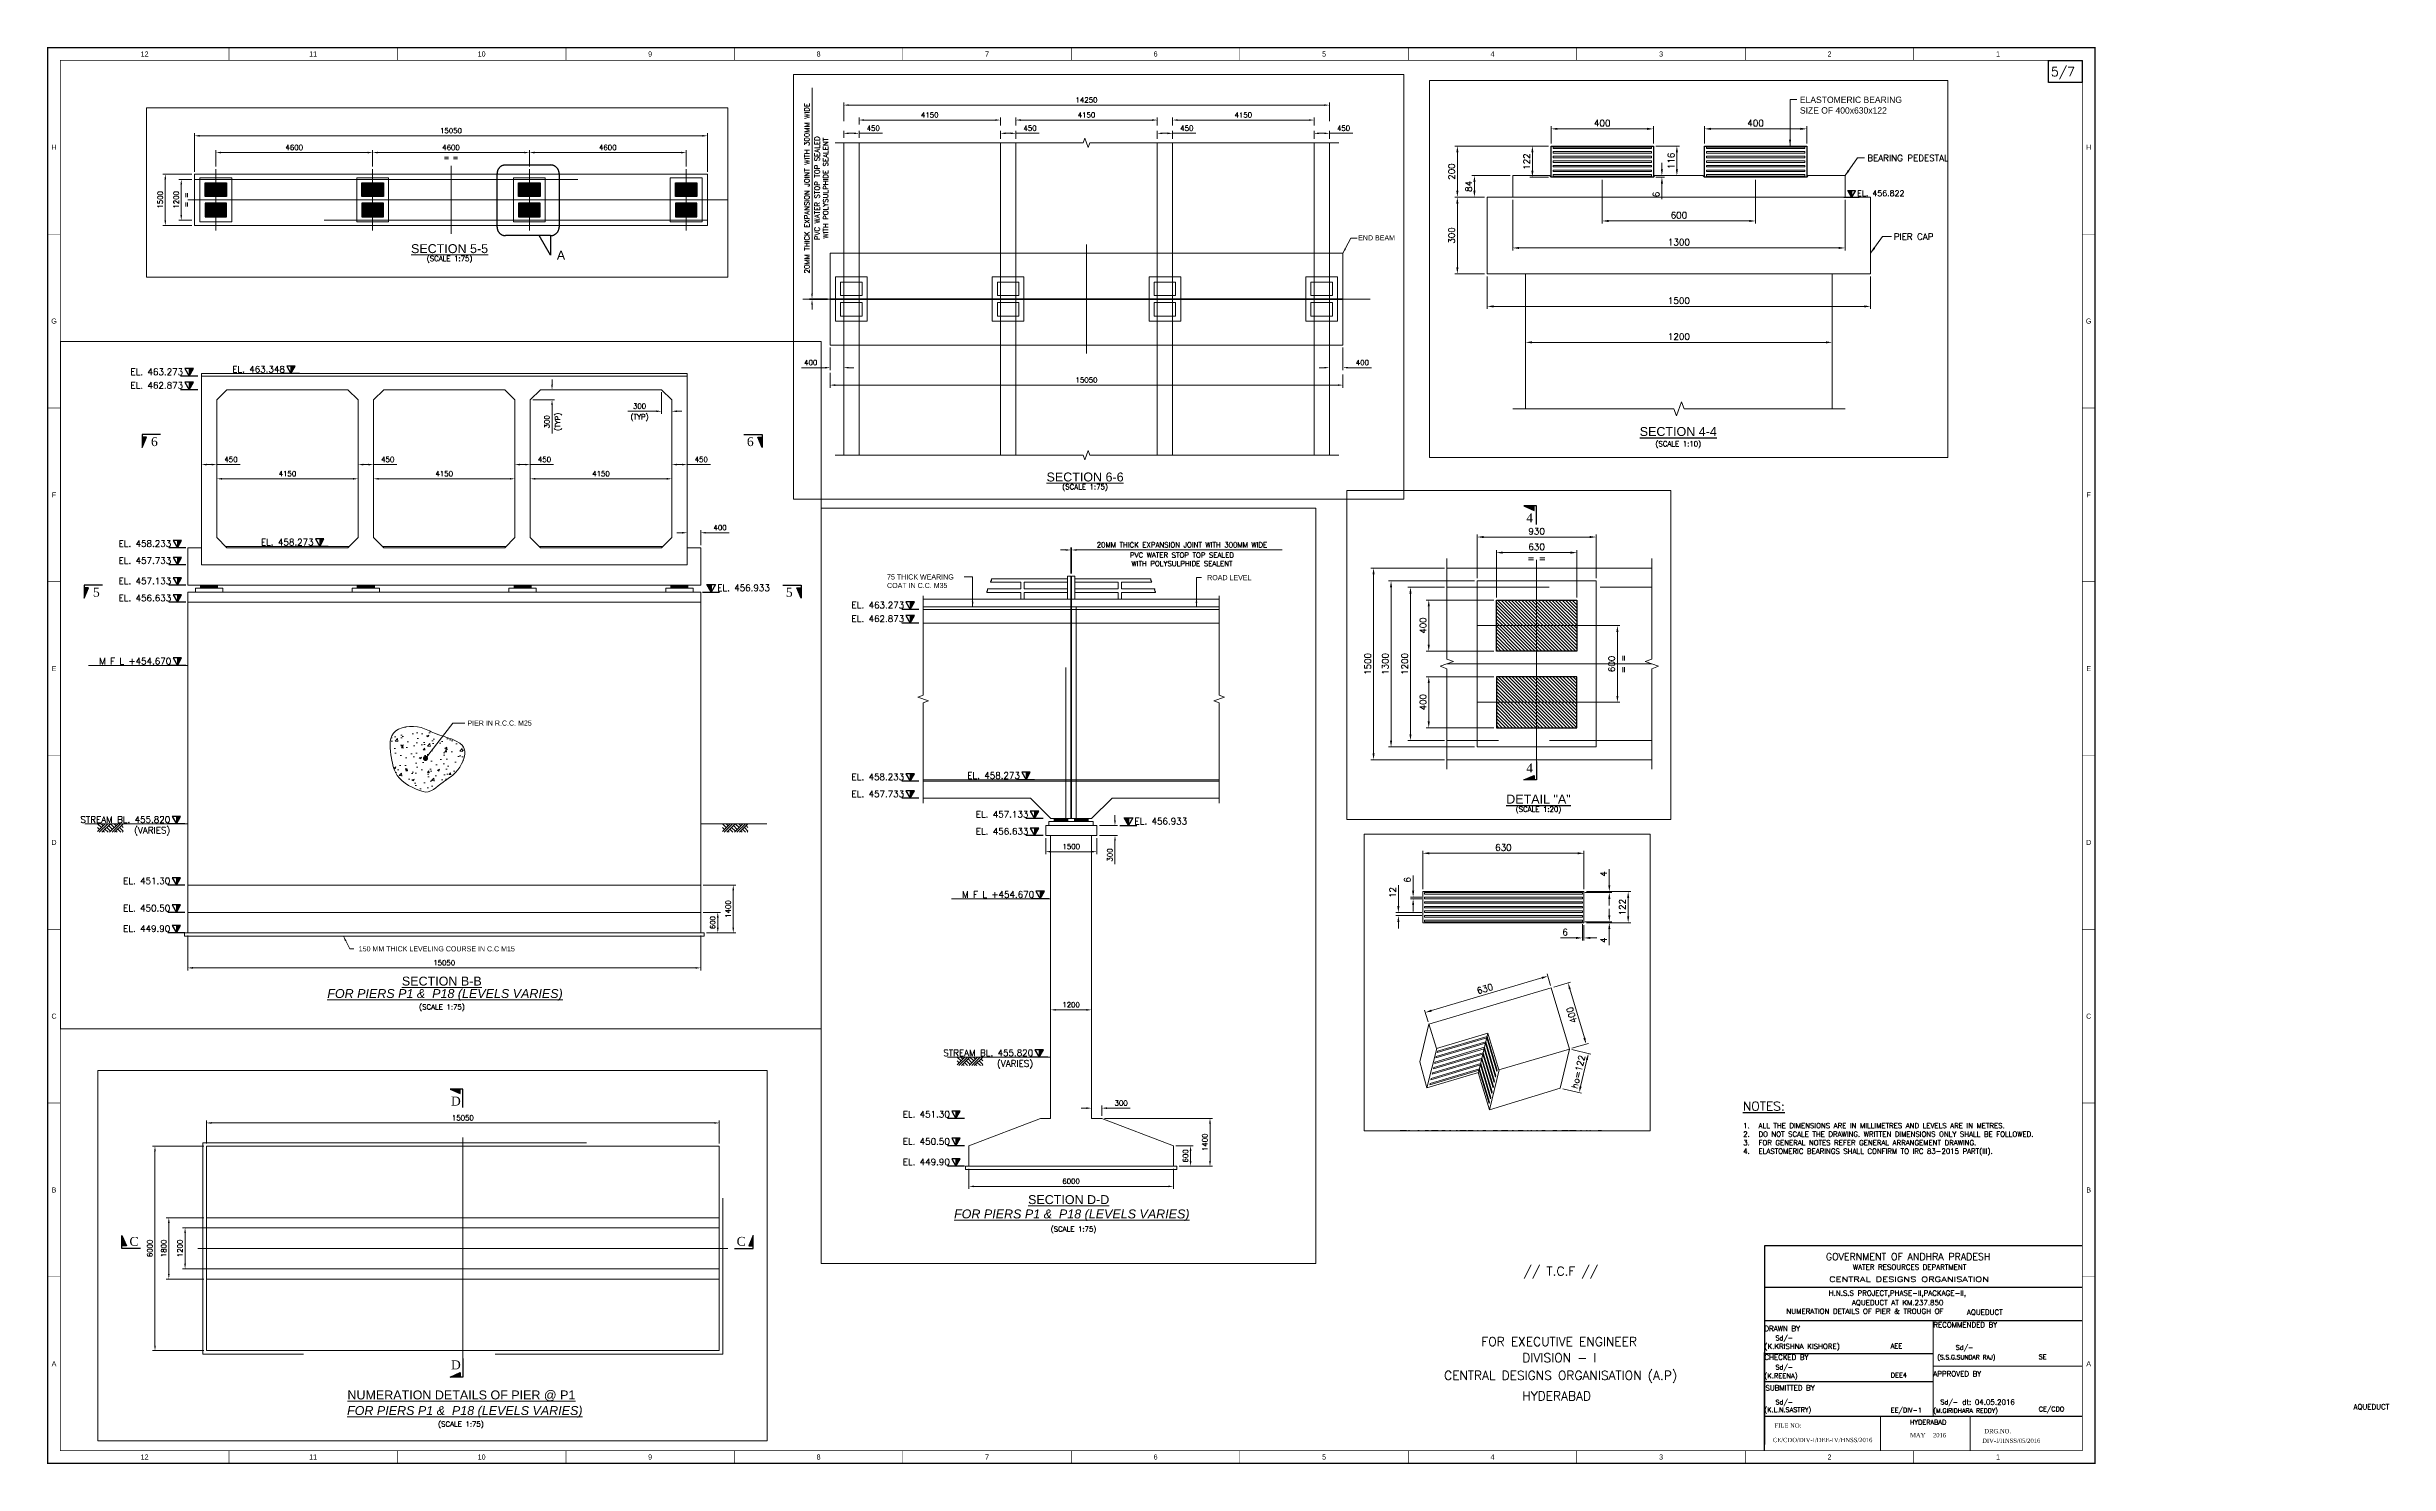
# Paper-space layout 'SH. 5 OF 7' of a CAD drawing. Extents: x 0 to 916, y 0 to 555.
# The model-space entities are those that its viewports show. They can reach past a viewport. Long polylines and large blocks are cut down to what shows.
import ezdxf
from ezdxf.enums import TextEntityAlignment as Align

# ---------------------------------------------------------------- set-up
doc = ezdxf.new("R2010")
doc.units = 0
doc.header["$LTSCALE"] = 8
doc.header["$MEASUREMENT"] = 0
doc.header["$PDMODE"] = 35
for name, pattern in [('CENTER2', [1.125, 0.75, -0.125, 0.125, -0.125]), ('HIDDEN', [0.375, 0.25, -0.125]), ('PHANTOM2', [1.25, 0.625, -0.125, 0.125, -0.125, 0.125, -0.125])]:
    doc.linetypes.add(name, pattern=pattern)
doc.layers.get('0').update_dxf_attribs({"color": 22, "linetype": 'CONTINUOUS'})
doc.layers.get('DEFPOINTS').update_dxf_attribs({"linetype": 'CONTINUOUS'})
for name, color, linetype in [('BASE PLATE', 6, 'CONTINUOUS'), ('PUMP', 4, 'CONTINUOUS'), ('R_DETAIL', 6, 'PHANTOM2'), ('TEXT M', 1, 'CONTINUOUS')]:
    doc.layers.add(name, color=color, linetype=linetype)
for name, color, linetype, lineweight in [('beams', 3, 'CONTINUOUS', 20), ('BEARING', 150, 'CONTINUOUS', 20), ('CENTER', 8, 'CENTER2', 9), ('DIMENSION', 8, 'CONTINUOUS', 18), ('HANDRAIL', 92, 'CONTINUOUS', 15), ('HATCH SOLID', 253, 'CONTINUOUS', 5), ('LEVEL', 6, 'CONTINUOUS', 20), ('P.C.C', 105, 'CONTINUOUS', 9), ('R_CON-1', 3, 'CONTINUOUS', 18), ('R_DASHED', 183, 'HIDDEN', 9), ('R_DIMENSION', 8, 'CONTINUOUS', 15), ('R_HATCH SOLID', 253, 'CONTINUOUS', 5), ('R_TEXT G', 7, 'CONTINUOUS', 18), ('R_THIN LINE', 252, 'CONTINUOUS', 9), ('R_Title', 7, 'CONTINUOUS', 20), ('SEC MARK', 1, 'CONTINUOUS', 25), ('TEXT', 4, 'CONTINUOUS', 15), ('TEXT G', 7, 'CONTINUOUS', 18)]:
    doc.layers.add(name, color=color, linetype=linetype, lineweight=lineweight)
doc.layers.add('R_HATCH', color=7, linetype='CONTINUOUS', lineweight=9, true_color=0xd1d1ff)
doc.styles.add('ARIEL', font='arial.ttf')
doc.styles.add('ROMAND', font='romand__.ttf')
doc.styles.add('ROMANDS', font='romand.shx')
doc.styles.add('ROMANS', font='romans.shx')
doc.styles.add('RS', font='BKANT.TTF')
doc.styles.get("Standard").update_dxf_attribs({"font": ''})
doc.styles.add('TIMES NEW ROMAN', font='times.ttf')
doc.styles.add('TIMES NR', font='times.ttf')
doc.styles.get('Standard').set_extended_font_data('Univers')
doc.dimstyles.new('DIM-10', dxfattribs={"dimscale": 10, "dimtxt": 2.5, "dimasz": 2.5, "dimexe": 1, "dimexo": 1, "dimgap": 1, "dimtad": 1, "dimdec": 0, "dimzin": 0, "dimdsep": 46, "dimtxsty": 'ROMANS', "dimcen": 1, "dimclrd": 256, "dimclre": 256, "dimclrt": 7, "dimadec": 0, "dimazin": 0, "dimtfac": 1, "dimtdec": 0, "dimtofl": 0, "dimtmove": 0, "dimatfit": 3, "dimfxl": 1, "dimtolj": 1, "dimtzin": 0, "dimlwd": 9, "dimlwe": 5, "dimarcsym": 0})
doc.dimstyles.new('DIM-20', dxfattribs={"dimscale": 20, "dimtxt": 2.5, "dimasz": 2.5, "dimexe": 1, "dimexo": 1, "dimgap": 1, "dimtad": 1, "dimdec": 0, "dimzin": 0, "dimdsep": 46, "dimtxsty": 'ROMANS', "dimcen": 1, "dimclrd": 256, "dimclre": 256, "dimclrt": 7, "dimadec": 0, "dimazin": 0, "dimtfac": 1, "dimtdec": 0, "dimtofl": 0, "dimtmove": 0, "dimatfit": 3, "dimfxl": 1, "dimtolj": 1, "dimtzin": 0, "dimlwd": 9, "dimlwe": 5, "dimarcsym": 0})
doc.dimstyles.new('DIM-75', dxfattribs={"dimscale": 75, "dimtxt": 2, "dimasz": 2, "dimexe": 1, "dimexo": 1, "dimgap": 1, "dimtad": 1, "dimdec": 0, "dimzin": 0, "dimdsep": 46, "dimtxsty": 'ROMANS', "dimcen": 1, "dimclrd": 256, "dimclre": 256, "dimclrt": 7, "dimadec": 0, "dimazin": 0, "dimtfac": 1, "dimtdec": 0, "dimtofl": 0, "dimtmove": 0, "dimatfit": 3, "dimfxl": 1, "dimtolj": 1, "dimtzin": 0, "dimlwd": 9, "dimlwe": 5, "dimarcsym": 0})
doc.dimstyles.new('DIM-75$0', dxfattribs={"dimscale": 75, "dimtxt": 2, "dimasz": 2, "dimexe": 1, "dimexo": 1, "dimgap": 1, "dimtad": 1, "dimdec": 0, "dimzin": 0, "dimdsep": 46, "dimtxsty": 'ROMANS', "dimcen": 1, "dimclrd": 256, "dimclre": 256, "dimclrt": 7, "dimadec": 0, "dimazin": 0, "dimtfac": 1, "dimtdec": 0, "dimtofl": 0, "dimtmove": 0, "dimatfit": 3, "dimfxl": 1, "dimtolj": 1, "dimtzin": 0, "dimlwd": 9, "dimlwe": 5, "dimarcsym": 0})
pattern_1 = [(0, (1255611.122, 67845.8764), (0, 6.985), [5.08, -1.905]), (90, (1255611.122, 67845.8764), (-6.985, 4e-16), [5.08, -1.905])]

# ---------------------------------------------------------------- blocks, each defined once
blk = doc.blocks.new('A$C52F0191B')
at = {"layer": 'R_Title', "color": 6, "const_width": 0.6}
blk.add_lwpolyline([(0.3, 554.3), (801.3, 554.3), (801.3, 0.3), (0.3, 0.3)], close=True, dxfattribs=at)
at = {"layer": 'R_Title', "color": 8, "const_width": 0.25}
for points in [[(71.22, 554.3), (71.22, 549.3)], [(137.13, 554.3), (137.13, 549.3)], [(203.05, 554.3), (203.05, 549.3)], [(268.97, 554.3), (268.97, 549.3)], [(334.88, 554.3), (334.88, 549.3)], [(400.8, 554.3), (400.8, 549.3)], [(466.72, 554.3), (466.72, 549.3)], [(532.63, 554.3), (532.63, 549.3)], [(598.55, 554.3), (598.55, 549.3)], [(664.47, 554.3), (664.47, 549.3)], [(730.38, 554.3), (730.38, 549.3)], [(0.3, 481.3), (5.3, 481.3)], [(801.3, 481.3), (796.3, 481.3)], [(0.3, 413.3), (5.3, 413.3)], [(801.3, 413.3), (796.3, 413.3)], [(0.3, 345.3), (5.3, 345.3)], [(801.3, 345.3), (796.3, 345.3)], [(0.3, 277.3), (5.3, 277.3)], [(801.3, 277.3), (796.3, 277.3)], [(0.3, 209.3), (5.3, 209.3)], [(801.3, 209.3), (796.3, 209.3)], [(0.3, 141.3), (5.3, 141.3)], [(801.3, 141.3), (796.3, 141.3)], [(0.3, 73.3), (5.3, 73.3)], [(801.3, 73.3), (796.3, 73.3)], [(71.22, 0.3), (71.22, 5.3)], [(137.13, 0.3), (137.13, 5.3)], [(203.05, 0.3), (203.05, 5.3)], [(268.97, 0.3), (268.97, 5.3)], [(334.88, 0.3), (334.88, 5.3)], [(400.8, 0.3), (400.8, 5.3)], [(466.72, 0.3), (466.72, 5.3)], [(532.63, 0.3), (532.63, 5.3)], [(598.55, 0.3), (598.55, 5.3)], [(664.47, 0.3), (664.47, 5.3)], [(730.38, 0.3), (730.38, 5.3)]]:
    blk.add_lwpolyline(points, dxfattribs=at)
at = {"layer": 'R_Title', "color": 3, "const_width": 0.3}
blk.add_lwpolyline([(5.3, 549.3), (796.3, 549.3), (796.3, 5.3), (5.3, 5.3)], close=True, dxfattribs=at)
at = {"layer": 'TEXT', "style": 'RS'}
for s, p in [('12', (38.26, 551.8)), ('11', (104.17, 551.8)), ('10', (170.09, 551.8)), ('9', (236.01, 551.8)), ('8', (301.92, 551.8)), ('7', (367.84, 551.8)), ('6', (433.76, 551.8)), ('5', (499.67, 551.8)), ('4', (565.59, 551.8)), ('3', (631.51, 551.8)), ('2', (697.42, 551.8)), ('1', (763.34, 551.8)), ('H', (2.8, 515.3)), ('H', (798.8, 515.3)), ('G', (2.8, 447.3)), ('G', (798.8, 447.3)), ('F', (2.8, 379.3)), ('F', (798.8, 379.3)), ('E', (2.8, 311.3)), ('E', (798.8, 311.3)), ('D', (2.8, 243.3)), ('D', (798.8, 243.3)), ('C', (2.8, 175.3)), ('C', (798.8, 175.3)), ('B', (2.8, 107.3)), ('B', (798.8, 107.3)), ('A', (2.8, 39.3)), ('A', (798.8, 39.3)), ('12', (38.26, 2.8)), ('11', (104.17, 2.8)), ('10', (170.09, 2.8)), ('9', (236.01, 2.8)), ('8', (301.92, 2.8)), ('7', (367.84, 2.8)), ('6', (433.76, 2.8)), ('5', (499.67, 2.8)), ('4', (565.59, 2.8)), ('3', (631.51, 2.8)), ('2', (697.42, 2.8)), ('1', (763.34, 2.8))]:
    blk.add_text(s, height=2, dxfattribs=at).set_placement(p, align=Align.MIDDLE)
blk = doc.blocks.new('jord1')
at = {"layer": 'P.C.C'}
for p, q in [((0, 0), (1.125, -1.125)), ((2.25, 0), (0, -2.25)), ((3, 0), (0.5, -2.5)), ((1.655, -0.595), (1.061, 0)), ((3.749, 0), (1.249, -2.5)), ((5.999, 0), (3.499, -2.5)), ((3.749, 0), (4.874, -1.125)), ((6.749, 0), (4.249, -2.5)), ((4.81, 0), (5.404, -0.595)), ((7.498, 0), (4.998, -2.5)), ((5.87, 0), (5.935, -0.064)), ((3.219, -0.53), (4.344, -1.655)), ((6.968, -0.53), (7.498, -1.061)), ((0, -1.061), (0.595, -1.655)), ((2.158, -1.591), (3.067, -2.5)), ((2.688, -1.061), (3.813, -2.186)), ((5.907, -1.591), (6.816, -2.5)), ((6.437, -1.061), (7.498, -2.121)), ((0, -2.121), (0.064, -2.186)), ((1.628, -2.121), (2.006, -2.5)), ((5.377, -2.121), (5.755, -2.5)), ((7.498, -2.25), (7.248, -2.5))]:
    blk.add_line(p, q, dxfattribs=at)
blk = doc.blocks.new('A$C71181FDA')
at = {"layer": 'HATCH SOLID', "ltscale": 100}
blk.add_hatch(color=256, dxfattribs=at).paths.add_polyline_path([(948, 0), (948, 828), (474, 828)])
at = {"layer": 'SEC MARK'}
for p, q in [((948, 828), (948, 0)), ((0, 0), (1896, 0))]:
    blk.add_line(p, q, dxfattribs=at)
blk.add_lwpolyline([(948, 0), (474, 828), (1422, 828), (948, 0)], dxfattribs=at)
blk = doc.blocks.new('*D39')
at = {"layer": 'DEFPOINTS', "color": 0, "transparency": 16777216}
for p in [(2700321, -176738.8), (2700421, -178138.8), (2701276.2, -178138.8)]:
    blk.add_point(p, dxfattribs=at)
at = {"layer": 'R_DIMENSION', "lineweight": 5, "transparency": 16777216}
for p, q in [((2700396, -176738.8), (2701351.2, -176738.8)), ((2700496, -178138.8), (2701351.2, -178138.8))]:
    blk.add_line(p, q, dxfattribs=at)
at = {"layer": 'R_DIMENSION', "lineweight": 9, "transparency": 16777216}
blk.add_line((2701276.2, -176888.8), (2701276.2, -177988.8), dxfattribs=at)
at = {"layer": 'R_DIMENSION', "transparency": 16777216}
for points in [[(2701251.2, -176888.8), (2701301.2, -176888.8), (2701276.2, -176738.8)], [(2701251.2, -177988.8), (2701301.2, -177988.8), (2701276.2, -178138.8)]]:
    blk.add_solid(points, dxfattribs=at)
at = {"layer": 'R_DIMENSION', "color": 7, "transparency": 16777216, "insert": (2701126.2, -177438.8), "char_height": 150, "attachment_point": 5, "rotation": 90, "style": 'ROMANS'}
blk.add_mtext('\\A1;1400', dxfattribs=at)
blk = doc.blocks.new('*D40')
at = {"layer": 'DEFPOINTS', "color": 0, "transparency": 16777216}
for p in [(2685271, -178138.8), (2700321, -178138.8), (2685271, -179167)]:
    blk.add_point(p, dxfattribs=at)
at = {"layer": 'R_DIMENSION', "lineweight": 5, "transparency": 16777216}
for p, q in [((2685271, -178213.8), (2685271, -179242)), ((2700321, -178213.8), (2700321, -179242))]:
    blk.add_line(p, q, dxfattribs=at)
at = {"layer": 'R_DIMENSION', "lineweight": 9, "transparency": 16777216}
blk.add_line((2700171, -179167), (2685421, -179167), dxfattribs=at)
at = {"layer": 'R_DIMENSION', "transparency": 16777216}
for points in [[(2685421, -179142), (2685421, -179192), (2685271, -179167)], [(2700171, -179142), (2700171, -179192), (2700321, -179167)]]:
    blk.add_solid(points, dxfattribs=at)
at = {"layer": 'R_DIMENSION', "color": 7, "transparency": 16777216, "insert": (2692796, -179017), "char_height": 150, "attachment_point": 5, "style": 'ROMANS'}
blk.add_mtext('\\A1;15050', dxfattribs=at)
blk = doc.blocks.new('*D41')
at = {"layer": 'DEFPOINTS', "color": 0, "transparency": 16777216}
for p in [(2685671, -164135.6), (2686121, -164135.6), (2686121, -164396.3)]:
    blk.add_point(p, dxfattribs=at)
at = {"layer": 'R_DIMENSION', "lineweight": 5, "transparency": 16777216}
for p, q in [((2685671, -164210.6), (2685671, -164471.3)), ((2686121, -164210.6), (2686121, -164471.3))]:
    blk.add_line(p, q, dxfattribs=at)
at = {"layer": 'R_DIMENSION', "lineweight": 9, "transparency": 16777216}
for p, q in [((2685821, -164396.3), (2685971, -164396.3)), ((2686121, -164396.3), (2686806.7, -164396.3))]:
    blk.add_line(p, q, dxfattribs=at)
at = {"layer": 'R_DIMENSION', "transparency": 16777216}
for points in [[(2685821, -164371.3), (2685821, -164421.3), (2685671, -164396.3)], [(2685971, -164371.3), (2685971, -164421.3), (2686121, -164396.3)]]:
    blk.add_solid(points, dxfattribs=at)
at = {"layer": 'R_DIMENSION', "color": 7, "transparency": 16777216, "insert": (2686538.8, -164246.3), "char_height": 150, "attachment_point": 5, "style": 'ROMANS'}
blk.add_mtext('\\A1;450', dxfattribs=at)
blk = doc.blocks.new('*D42')
at = {"layer": 'DEFPOINTS', "color": 0, "transparency": 16777216}
for p in [(2690271, -164135.6), (2690721, -164135.6), (2690721, -164396.3)]:
    blk.add_point(p, dxfattribs=at)
at = {"layer": 'R_DIMENSION', "lineweight": 5, "transparency": 16777216}
for p, q in [((2690271, -164210.6), (2690271, -164471.3)), ((2690721, -164210.6), (2690721, -164471.3))]:
    blk.add_line(p, q, dxfattribs=at)
at = {"layer": 'R_DIMENSION', "lineweight": 9, "transparency": 16777216}
for p, q in [((2690421, -164396.3), (2690571, -164396.3)), ((2690721, -164396.3), (2691406.7, -164396.3))]:
    blk.add_line(p, q, dxfattribs=at)
at = {"layer": 'R_DIMENSION', "transparency": 16777216}
for points in [[(2690421, -164371.3), (2690421, -164421.3), (2690271, -164396.3)], [(2690571, -164371.3), (2690571, -164421.3), (2690721, -164396.3)]]:
    blk.add_solid(points, dxfattribs=at)
at = {"layer": 'R_DIMENSION', "color": 7, "transparency": 16777216, "insert": (2691138.8, -164246.3), "char_height": 150, "attachment_point": 5, "style": 'ROMANS'}
blk.add_mtext('\\A1;450', dxfattribs=at)
blk = doc.blocks.new('*D43')
at = {"layer": 'DEFPOINTS', "color": 0, "transparency": 16777216}
for p in [(2694871, -164135.6), (2695321, -164135.6), (2695321, -164396.3)]:
    blk.add_point(p, dxfattribs=at)
at = {"layer": 'R_DIMENSION', "lineweight": 5, "transparency": 16777216}
for p, q in [((2694871, -164210.6), (2694871, -164471.3)), ((2695321, -164210.6), (2695321, -164471.3))]:
    blk.add_line(p, q, dxfattribs=at)
at = {"layer": 'R_DIMENSION', "lineweight": 9, "transparency": 16777216}
for p, q in [((2695021, -164396.3), (2695171, -164396.3)), ((2695321, -164396.3), (2696006.7, -164396.3))]:
    blk.add_line(p, q, dxfattribs=at)
at = {"layer": 'R_DIMENSION', "transparency": 16777216}
for points in [[(2695021, -164371.3), (2695021, -164421.3), (2694871, -164396.3)], [(2695171, -164371.3), (2695171, -164421.3), (2695321, -164396.3)]]:
    blk.add_solid(points, dxfattribs=at)
at = {"layer": 'R_DIMENSION', "color": 7, "transparency": 16777216, "insert": (2695738.8, -164246.3), "char_height": 150, "attachment_point": 5, "style": 'ROMANS'}
blk.add_mtext('\\A1;450', dxfattribs=at)
blk = doc.blocks.new('*D44')
at = {"layer": 'DEFPOINTS', "color": 0, "transparency": 16777216}
for p in [(2699471, -164135.6), (2699921, -164135.6), (2699921, -164396.3)]:
    blk.add_point(p, dxfattribs=at)
at = {"layer": 'R_DIMENSION', "lineweight": 5, "transparency": 16777216}
for p, q in [((2699471, -164210.6), (2699471, -164471.3)), ((2699921, -164210.6), (2699921, -164471.3))]:
    blk.add_line(p, q, dxfattribs=at)
at = {"layer": 'R_DIMENSION', "lineweight": 9, "transparency": 16777216}
for p, q in [((2699621, -164396.3), (2699771, -164396.3)), ((2699921, -164396.3), (2700606.7, -164396.3))]:
    blk.add_line(p, q, dxfattribs=at)
at = {"layer": 'R_DIMENSION', "transparency": 16777216}
for points in [[(2699621, -164371.3), (2699621, -164421.3), (2699471, -164396.3)], [(2699771, -164371.3), (2699771, -164421.3), (2699921, -164396.3)]]:
    blk.add_solid(points, dxfattribs=at)
at = {"layer": 'R_DIMENSION', "color": 7, "transparency": 16777216, "insert": (2700338.8, -164246.3), "char_height": 150, "attachment_point": 5, "style": 'ROMANS'}
blk.add_mtext('\\A1;450', dxfattribs=at)
blk = doc.blocks.new('*D45')
at = {"layer": 'DEFPOINTS', "color": 0, "transparency": 16777216}
for p in [(2686121, -164553.1), (2690271, -164553.1), (2690271, -164813.7)]:
    blk.add_point(p, dxfattribs=at)
at = {"layer": 'R_DIMENSION', "lineweight": 5, "transparency": 16777216}
for p, q in [((2686121, -164628.1), (2686121, -164888.7)), ((2690271, -164628.1), (2690271, -164888.7))]:
    blk.add_line(p, q, dxfattribs=at)
at = {"layer": 'R_DIMENSION', "lineweight": 9, "transparency": 16777216}
blk.add_line((2686271, -164813.7), (2690121, -164813.7), dxfattribs=at)
at = {"layer": 'R_DIMENSION', "transparency": 16777216}
for points in [[(2686271, -164788.7), (2686271, -164838.7), (2686121, -164813.7)], [(2690121, -164788.7), (2690121, -164838.7), (2690271, -164813.7)]]:
    blk.add_solid(points, dxfattribs=at)
at = {"layer": 'R_DIMENSION', "color": 7, "transparency": 16777216, "insert": (2688196, -164663.7), "char_height": 150, "attachment_point": 5, "style": 'ROMANS'}
blk.add_mtext('\\A1;4150', dxfattribs=at)
blk = doc.blocks.new('*D46')
at = {"layer": 'DEFPOINTS', "color": 0, "transparency": 16777216}
for p in [(2690721, -164553.1), (2694871, -164553.1), (2690721, -164813.7)]:
    blk.add_point(p, dxfattribs=at)
at = {"layer": 'R_DIMENSION', "lineweight": 5, "transparency": 16777216}
for p, q in [((2690721, -164628.1), (2690721, -164888.7)), ((2694871, -164628.1), (2694871, -164888.7))]:
    blk.add_line(p, q, dxfattribs=at)
at = {"layer": 'R_DIMENSION', "lineweight": 9, "transparency": 16777216}
blk.add_line((2694721, -164813.7), (2690871, -164813.7), dxfattribs=at)
at = {"layer": 'R_DIMENSION', "transparency": 16777216}
for points in [[(2690871, -164788.7), (2690871, -164838.7), (2690721, -164813.7)], [(2694721, -164788.7), (2694721, -164838.7), (2694871, -164813.7)]]:
    blk.add_solid(points, dxfattribs=at)
at = {"layer": 'R_DIMENSION', "color": 7, "transparency": 16777216, "insert": (2692796, -164663.7), "char_height": 150, "attachment_point": 5, "style": 'ROMANS'}
blk.add_mtext('\\A1;4150', dxfattribs=at)
blk = doc.blocks.new('*D47')
at = {"layer": 'DEFPOINTS', "color": 0, "transparency": 16777216}
for p in [(2695321, -164553.1), (2699471, -164553.1), (2695321, -164813.7)]:
    blk.add_point(p, dxfattribs=at)
at = {"layer": 'R_DIMENSION', "lineweight": 5, "transparency": 16777216}
for p, q in [((2695321, -164628.1), (2695321, -164888.7)), ((2699471, -164628.1), (2699471, -164888.7))]:
    blk.add_line(p, q, dxfattribs=at)
at = {"layer": 'R_DIMENSION', "lineweight": 9, "transparency": 16777216}
blk.add_line((2699321, -164813.7), (2695471, -164813.7), dxfattribs=at)
at = {"layer": 'R_DIMENSION', "transparency": 16777216}
for points in [[(2695471, -164788.7), (2695471, -164838.7), (2695321, -164813.7)], [(2699321, -164788.7), (2699321, -164838.7), (2699471, -164813.7)]]:
    blk.add_solid(points, dxfattribs=at)
at = {"layer": 'R_DIMENSION', "color": 7, "transparency": 16777216, "insert": (2697396, -164663.7), "char_height": 150, "attachment_point": 5, "style": 'ROMANS'}
blk.add_mtext('\\A1;4150', dxfattribs=at)
blk = doc.blocks.new('*D48')
at = {"layer": 'DEFPOINTS', "color": 0, "transparency": 16777216}
for p in [(2695621, -162198.8), (2695321, -162498.8), (2695959, -162498.8)]:
    blk.add_point(p, dxfattribs=at)
at = {"layer": 'R_DIMENSION', "lineweight": 9, "transparency": 16777216}
for p, q in [((2695959, -162048.8), (2695959, -161898.8)), ((2695959, -162648.8), (2695959, -163484.5))]:
    blk.add_line(p, q, dxfattribs=at)
at = {"layer": 'R_DIMENSION', "lineweight": 5, "transparency": 16777216}
for p, q in [((2695696, -162198.8), (2696034, -162198.8)), ((2695396, -162498.8), (2696034, -162498.8))]:
    blk.add_line(p, q, dxfattribs=at)
at = {"layer": 'R_DIMENSION', "transparency": 16777216}
for points in [[(2695934, -162048.8), (2695984, -162048.8), (2695959, -162198.8)], [(2695934, -162648.8), (2695984, -162648.8), (2695959, -162498.8)]]:
    blk.add_solid(points, dxfattribs=at)
at = {"layer": 'R_DIMENSION', "color": 7, "transparency": 16777216, "char_height": 150, "attachment_point": 5, "rotation": 90, "style": 'ROMANS'}
for s, insert in [('\\A1;(TYP)', (2696148.3, -163141.6)), ('\\A1;300', (2695809, -163141.6))]:
    blk.add_mtext(s, dxfattribs=dict(at, insert=insert))
blk = doc.blocks.new('*D49')
at = {"layer": 'DEFPOINTS', "color": 0, "transparency": 16777216}
for p in [(2699171, -162198.8), (2699471, -162498.8), (2699171, -162831)]:
    blk.add_point(p, dxfattribs=at)
at = {"layer": 'R_DIMENSION', "lineweight": 5, "transparency": 16777216}
for p, q in [((2699171, -162273.8), (2699171, -162906)), ((2699471, -162573.8), (2699471, -162906))]:
    blk.add_line(p, q, dxfattribs=at)
at = {"layer": 'R_DIMENSION', "lineweight": 9, "transparency": 16777216}
for p, q in [((2699021, -162831), (2698185.3, -162831)), ((2699621, -162831), (2699771, -162831))]:
    blk.add_line(p, q, dxfattribs=at)
at = {"layer": 'R_DIMENSION', "transparency": 16777216}
for points in [[(2699021, -162806), (2699021, -162856), (2699171, -162831)], [(2699621, -162806), (2699621, -162856), (2699471, -162831)]]:
    blk.add_solid(points, dxfattribs=at)
at = {"layer": 'R_DIMENSION', "color": 7, "transparency": 16777216, "char_height": 150, "attachment_point": 5, "style": 'ROMANS'}
for s, insert in [('\\A1;300', (2698528.1, -162681)), ('\\A1;(TYP)', (2698528.1, -163020.3))]:
    blk.add_mtext(s, dxfattribs=dict(at, insert=insert))
blk = doc.blocks.new('*D50')
at = {"layer": 'DEFPOINTS', "color": 0, "transparency": 16777216}
for p in [(2700321, -166397), (2699921, -166838.8), (2700321, -166838.8)]:
    blk.add_point(p, dxfattribs=at)
at = {"layer": 'R_DIMENSION', "lineweight": 9, "transparency": 16777216}
for p, q in [((2699771, -166397), (2699621, -166397)), ((2700471, -166397), (2701156.7, -166397))]:
    blk.add_line(p, q, dxfattribs=at)
at = {"layer": 'R_DIMENSION', "lineweight": 5, "transparency": 16777216}
for p, q in [((2699921, -166763.8), (2699921, -166322)), ((2700321, -166763.8), (2700321, -166322))]:
    blk.add_line(p, q, dxfattribs=at)
at = {"layer": 'R_DIMENSION', "transparency": 16777216}
for points in [[(2699771, -166372), (2699771, -166422), (2699921, -166397)], [(2700471, -166372), (2700471, -166422), (2700321, -166397)]]:
    blk.add_solid(points, dxfattribs=at)
at = {"layer": 'R_DIMENSION', "color": 7, "transparency": 16777216, "insert": (2700888.8, -166247), "char_height": 150, "attachment_point": 5, "style": 'ROMANS'}
blk.add_mtext('\\A1;400', dxfattribs=at)
blk = doc.blocks.new('*D51')
at = {"layer": 'DEFPOINTS', "color": 0, "ltscale": 0.13, "transparency": 16777216}
for p in [(2722144.7, -160054.5), (2722124.7, -160823.8), (2722144.7, -160823.8)]:
    blk.add_point(p, dxfattribs=at)
at = {"layer": 'R_DIMENSION', "lineweight": 5, "ltscale": 0.13, "transparency": 16777216}
for p, q in [((2722124.7, -160748.8), (2722124.7, -159979.5)), ((2722144.7, -160748.8), (2722144.7, -159979.5))]:
    blk.add_line(p, q, dxfattribs=at)
at = {"layer": 'R_DIMENSION', "lineweight": 9, "ltscale": 0.13, "transparency": 16777216}
for p, q in [((2721974.7, -160054.5), (2721824.7, -160054.5)), ((2722294.7, -160054.5), (2728330.4, -160054.5))]:
    blk.add_line(p, q, dxfattribs=at)
at = {"layer": 'R_DIMENSION', "ltscale": 0.13, "transparency": 16777216}
for points in [[(2721974.7, -160029.5), (2721974.7, -160079.5), (2722124.7, -160054.5)], [(2722294.7, -160029.5), (2722294.7, -160079.5), (2722144.7, -160054.5)]]:
    blk.add_solid(points, dxfattribs=at)
at = {"layer": 'R_DIMENSION', "color": 7, "lineweight": 13, "ltscale": 0.13, "transparency": 16777216, "char_height": 150, "attachment_point": 5, "style": 'ROMANS'}
for s, insert in [('\\A1;20MM THICK EXPANSION JOINT WITH 300MM WIDE', (2725387.5, -159904.5)), ('\\A1;PVC WATER STOP TOP SEALED \\PWITH POLYSULPHIDE SEALENT', (2725387.5, -160329.5))]:
    blk.add_mtext(s, dxfattribs=dict(at, insert=insert))
blk = doc.blocks.new('*D52')
at = {"layer": 'DEFPOINTS', "color": 0, "transparency": 16777216}
for p in [(2722888.3, -168138.8), (2722888.3, -168438.8), (2723421.9, -168438.8)]:
    blk.add_point(p, dxfattribs=at)
at = {"layer": 'R_DIMENSION', "lineweight": 9, "transparency": 16777216}
for p, q in [((2723421.9, -167988.8), (2723421.9, -167838.8)), ((2723421.9, -168588.8), (2723421.9, -169274.5))]:
    blk.add_line(p, q, dxfattribs=at)
at = {"layer": 'R_DIMENSION', "lineweight": 5, "transparency": 16777216}
for p, q in [((2722963.3, -168138.8), (2723496.9, -168138.8)), ((2722963.3, -168438.8), (2723496.9, -168438.8))]:
    blk.add_line(p, q, dxfattribs=at)
at = {"layer": 'R_DIMENSION', "transparency": 16777216}
for points in [[(2723396.9, -167988.8), (2723446.9, -167988.8), (2723421.9, -168138.8)], [(2723396.9, -168588.8), (2723446.9, -168588.8), (2723421.9, -168438.8)]]:
    blk.add_solid(points, dxfattribs=at)
at = {"layer": 'R_DIMENSION', "color": 7, "transparency": 16777216, "insert": (2723271.9, -169006.6), "char_height": 150, "attachment_point": 5, "rotation": 90, "style": 'ROMANS'}
blk.add_mtext('\\A1;300', dxfattribs=at)
blk = doc.blocks.new('*D53')
at = {"layer": 'DEFPOINTS', "color": 0, "transparency": 16777216}
for p in [(2725134.7, -177538.8), (2725640, -177538.8), (2725234.7, -178138.8)]:
    blk.add_point(p, dxfattribs=at)
at = {"layer": 'R_DIMENSION', "lineweight": 5, "transparency": 16777216}
for p, q in [((2725209.7, -177538.8), (2725715, -177538.8)), ((2725309.7, -178138.8), (2725715, -178138.8))]:
    blk.add_line(p, q, dxfattribs=at)
at = {"layer": 'R_DIMENSION', "lineweight": 9, "transparency": 16777216}
blk.add_line((2725640, -177988.8), (2725640, -177688.8), dxfattribs=at)
at = {"layer": 'R_DIMENSION', "transparency": 16777216}
for points in [[(2725615, -177688.8), (2725665, -177688.8), (2725640, -177538.8)], [(2725615, -177988.8), (2725665, -177988.8), (2725640, -178138.8)]]:
    blk.add_solid(points, dxfattribs=at)
at = {"layer": 'R_DIMENSION', "color": 7, "transparency": 16777216, "insert": (2725490, -177838.8), "char_height": 150, "attachment_point": 5, "rotation": 90, "style": 'ROMANS'}
blk.add_mtext('\\A1;600', dxfattribs=at)
blk = doc.blocks.new('*D54')
at = {"layer": 'DEFPOINTS', "color": 0, "transparency": 16777216}
for p in [(2723034.7, -176738.8), (2726210, -176738.8), (2725234.7, -178138.8)]:
    blk.add_point(p, dxfattribs=at)
at = {"layer": 'R_DIMENSION', "lineweight": 5, "transparency": 16777216}
for p, q in [((2723109.7, -176738.8), (2726285, -176738.8)), ((2725309.7, -178138.8), (2726285, -178138.8))]:
    blk.add_line(p, q, dxfattribs=at)
at = {"layer": 'R_DIMENSION', "lineweight": 9, "transparency": 16777216}
blk.add_line((2726210, -177988.8), (2726210, -176888.8), dxfattribs=at)
at = {"layer": 'R_DIMENSION', "transparency": 16777216}
for points in [[(2726185, -176888.8), (2726235, -176888.8), (2726210, -176738.8)], [(2726185, -177988.8), (2726235, -177988.8), (2726210, -178138.8)]]:
    blk.add_solid(points, dxfattribs=at)
at = {"layer": 'R_DIMENSION', "color": 7, "transparency": 16777216, "insert": (2726060, -177438.8), "char_height": 150, "attachment_point": 5, "rotation": 90, "style": 'ROMANS'}
blk.add_mtext('\\A1;1400', dxfattribs=at)
blk = doc.blocks.new('*D55')
at = {"layer": 'DEFPOINTS', "color": 0, "transparency": 16777216}
for p in [(2719134.7, -178138.8), (2725134.7, -178138.8), (2725134.7, -178732)]:
    blk.add_point(p, dxfattribs=at)
at = {"layer": 'R_DIMENSION', "lineweight": 5, "transparency": 16777216}
for p, q in [((2719134.7, -178213.8), (2719134.7, -178807)), ((2725134.7, -178213.8), (2725134.7, -178807))]:
    blk.add_line(p, q, dxfattribs=at)
at = {"layer": 'R_DIMENSION', "lineweight": 9, "transparency": 16777216}
blk.add_line((2719284.7, -178732), (2724984.7, -178732), dxfattribs=at)
at = {"layer": 'R_DIMENSION', "transparency": 16777216}
for points in [[(2719284.7, -178707), (2719284.7, -178757), (2719134.7, -178732)], [(2724984.7, -178707), (2724984.7, -178757), (2725134.7, -178732)]]:
    blk.add_solid(points, dxfattribs=at)
at = {"layer": 'R_DIMENSION', "color": 7, "transparency": 16777216, "insert": (2722134.7, -178582), "char_height": 150, "attachment_point": 5, "style": 'ROMANS'}
blk.add_mtext('\\A1;6000', dxfattribs=at)
blk = doc.blocks.new('*D56')
at = {"layer": 'DEFPOINTS', "color": 0, "transparency": 16777216}
for p in [(2723034.7, -176436), (2722734.7, -176738.8), (2723034.7, -176738.8)]:
    blk.add_point(p, dxfattribs=at)
at = {"layer": 'R_DIMENSION', "lineweight": 5, "transparency": 16777216}
for p, q in [((2722734.7, -176663.8), (2722734.7, -176361)), ((2723034.7, -176663.8), (2723034.7, -176361))]:
    blk.add_line(p, q, dxfattribs=at)
at = {"layer": 'R_DIMENSION', "lineweight": 9, "transparency": 16777216}
for p, q in [((2722584.7, -176436), (2722434.7, -176436)), ((2723184.7, -176436), (2723870.4, -176436))]:
    blk.add_line(p, q, dxfattribs=at)
at = {"layer": 'R_DIMENSION', "transparency": 16777216}
for points in [[(2722584.7, -176411), (2722584.7, -176461), (2722734.7, -176436)], [(2723184.7, -176411), (2723184.7, -176461), (2723034.7, -176436)]]:
    blk.add_solid(points, dxfattribs=at)
at = {"layer": 'R_DIMENSION', "color": 7, "transparency": 16777216, "insert": (2723602.5, -176286), "char_height": 150, "attachment_point": 5, "style": 'ROMANS'}
blk.add_mtext('\\A1;300', dxfattribs=at)
blk = doc.blocks.new('*D57')
at = {"layer": 'DEFPOINTS', "color": 0, "transparency": 16777216}
for p in [(2722734.7, -173551), (2721534.7, -173950), (2722734.7, -173950)]:
    blk.add_point(p, dxfattribs=at)
at = {"layer": 'R_DIMENSION', "lineweight": 5, "transparency": 16777216}
for p, q in [((2721534.7, -173875), (2721534.7, -173476)), ((2722734.7, -173875), (2722734.7, -173476))]:
    blk.add_line(p, q, dxfattribs=at)
at = {"layer": 'R_DIMENSION', "lineweight": 9, "transparency": 16777216}
blk.add_line((2721684.7, -173551), (2722584.7, -173551), dxfattribs=at)
at = {"layer": 'R_DIMENSION', "transparency": 16777216}
for points in [[(2721684.7, -173526), (2721684.7, -173576), (2721534.7, -173551)], [(2722584.7, -173526), (2722584.7, -173576), (2722734.7, -173551)]]:
    blk.add_solid(points, dxfattribs=at)
at = {"layer": 'R_DIMENSION', "color": 7, "transparency": 16777216, "insert": (2722134.7, -173401), "char_height": 150, "attachment_point": 5, "style": 'ROMANS'}
blk.add_mtext('\\A1;1200', dxfattribs=at)
blk = doc.blocks.new('*D58')
at = {"layer": 'DEFPOINTS', "color": 0, "transparency": 16777216}
for p in [(2721388.3, -168438.8), (2722888.3, -168438.8), (2722888.3, -168909)]:
    blk.add_point(p, dxfattribs=at)
at = {"layer": 'R_DIMENSION', "lineweight": 5, "transparency": 16777216}
for p, q in [((2721388.3, -168513.8), (2721388.3, -168984)), ((2722888.3, -168513.8), (2722888.3, -168984))]:
    blk.add_line(p, q, dxfattribs=at)
at = {"layer": 'R_DIMENSION', "lineweight": 9, "transparency": 16777216}
blk.add_line((2721538.3, -168909), (2722738.3, -168909), dxfattribs=at)
at = {"layer": 'R_DIMENSION', "transparency": 16777216}
for points in [[(2721538.3, -168884), (2721538.3, -168934), (2721388.3, -168909)], [(2722738.3, -168884), (2722738.3, -168934), (2722888.3, -168909)]]:
    blk.add_solid(points, dxfattribs=at)
at = {"layer": 'R_DIMENSION', "color": 7, "transparency": 16777216, "insert": (2722138.3, -168759), "char_height": 150, "attachment_point": 5, "style": 'ROMANS'}
blk.add_mtext('\\A1;1500', dxfattribs=at)
blk = doc.blocks.new('*D71')
at = {"layer": 'DEFPOINTS', "color": 0, "transparency": 16777216}
for p in [(2635020, -201008), (2635020, -201379), (2635650, -201379)]:
    blk.add_point(p, dxfattribs=at)
at = {"layer": 'R_DIMENSION', "lineweight": 5, "transparency": 16777216}
for p, q in [((2635020, -201359), (2635020, -200988)), ((2635650, -201359), (2635650, -200988))]:
    blk.add_line(p, q, dxfattribs=at)
at = {"layer": 'R_DIMENSION', "lineweight": 9, "transparency": 16777216}
blk.add_line((2635600, -201008), (2635070, -201008), dxfattribs=at)
at = {"layer": 'R_DIMENSION', "transparency": 16777216}
for points in [[(2635070, -200999.7), (2635070, -201016.3), (2635020, -201008)], [(2635600, -200999.7), (2635600, -201016.3), (2635650, -201008)]]:
    blk.add_solid(points, dxfattribs=at)
at = {"layer": 'R_DIMENSION', "color": 7, "transparency": 16777216, "char_height": 50, "attachment_point": 5, "style": 'ROMANS'}
for s, insert in [('\\A1;630', (2635335, -200963)), ('\\A1;= =', (2635335, -201053))]:
    blk.add_mtext(s, dxfattribs=dict(at, insert=insert))
blk = doc.blocks.new('*D72')
at = {"layer": 'DEFPOINTS', "color": 0, "transparency": 16777216}
for p in [(2634870, -200886), (2634870, -201229), (2635800, -201229)]:
    blk.add_point(p, dxfattribs=at)
at = {"layer": 'R_DIMENSION', "lineweight": 5, "transparency": 16777216}
for p, q in [((2634870, -201209), (2634870, -200866)), ((2635800, -201209), (2635800, -200866))]:
    blk.add_line(p, q, dxfattribs=at)
at = {"layer": 'R_DIMENSION', "lineweight": 9, "transparency": 16777216}
blk.add_line((2635750, -200886), (2634920, -200886), dxfattribs=at)
at = {"layer": 'R_DIMENSION', "transparency": 16777216}
for points in [[(2634920, -200877.7), (2634920, -200894.3), (2634870, -200886)], [(2635750, -200877.7), (2635750, -200894.3), (2635800, -200886)]]:
    blk.add_solid(points, dxfattribs=at)
at = {"layer": 'R_DIMENSION', "color": 7, "transparency": 16777216, "insert": (2635335, -200841), "char_height": 50, "attachment_point": 5, "style": 'ROMANS'}
blk.add_mtext('\\A1;930', dxfattribs=at)
blk = doc.blocks.new('*D73')
at = {"layer": 'DEFPOINTS', "color": 0, "transparency": 16777216}
for p in [(2635020, -201379), (2634491, -201779), (2635020, -201779)]:
    blk.add_point(p, dxfattribs=at)
at = {"layer": 'R_DIMENSION', "lineweight": 5, "transparency": 16777216}
for p, q in [((2635000, -201379), (2634471, -201379)), ((2635000, -201779), (2634471, -201779))]:
    blk.add_line(p, q, dxfattribs=at)
at = {"layer": 'R_DIMENSION', "lineweight": 9, "transparency": 16777216}
blk.add_line((2634491, -201429), (2634491, -201729), dxfattribs=at)
at = {"layer": 'R_DIMENSION', "transparency": 16777216}
for points in [[(2634482.7, -201429), (2634499.3, -201429), (2634491, -201379)], [(2634482.7, -201729), (2634499.3, -201729), (2634491, -201779)]]:
    blk.add_solid(points, dxfattribs=at)
at = {"layer": 'R_DIMENSION', "color": 7, "transparency": 16777216, "insert": (2634446, -201579), "char_height": 50, "attachment_point": 5, "rotation": 90, "style": 'ROMANS'}
blk.add_mtext('\\A1;400', dxfattribs=at)
blk = doc.blocks.new('*D74')
at = {"layer": 'DEFPOINTS', "color": 0, "transparency": 16777216}
for p in [(2635020, -201979), (2634491, -202379), (2635020, -202379)]:
    blk.add_point(p, dxfattribs=at)
at = {"layer": 'R_DIMENSION', "lineweight": 5, "transparency": 16777216}
for p, q in [((2635000, -201979), (2634471, -201979)), ((2635000, -202379), (2634471, -202379))]:
    blk.add_line(p, q, dxfattribs=at)
at = {"layer": 'R_DIMENSION', "lineweight": 9, "transparency": 16777216}
blk.add_line((2634491, -202029), (2634491, -202329), dxfattribs=at)
at = {"layer": 'R_DIMENSION', "transparency": 16777216}
for points in [[(2634482.7, -202029), (2634499.3, -202029), (2634491, -201979)], [(2634482.7, -202329), (2634499.3, -202329), (2634491, -202379)]]:
    blk.add_solid(points, dxfattribs=at)
at = {"layer": 'R_DIMENSION', "color": 7, "transparency": 16777216, "insert": (2634446, -202179), "char_height": 50, "attachment_point": 5, "rotation": 90, "style": 'ROMANS'}
blk.add_mtext('\\A1;400', dxfattribs=at)
blk = doc.blocks.new('*D75')
at = {"layer": 'DEFPOINTS', "color": 0, "transparency": 16777216}
for p in [(2635650, -201579), (2635967, -201579), (2635650, -202179)]:
    blk.add_point(p, dxfattribs=at)
at = {"layer": 'R_DIMENSION', "lineweight": 5, "transparency": 16777216}
for p, q in [((2635670, -201579), (2635987, -201579)), ((2635670, -202179), (2635987, -202179))]:
    blk.add_line(p, q, dxfattribs=at)
at = {"layer": 'R_DIMENSION', "lineweight": 9, "transparency": 16777216}
blk.add_line((2635967, -202129), (2635967, -201629), dxfattribs=at)
at = {"layer": 'R_DIMENSION', "transparency": 16777216}
for points in [[(2635958.7, -201629), (2635975.3, -201629), (2635967, -201579)], [(2635958.7, -202129), (2635975.3, -202129), (2635967, -202179)]]:
    blk.add_solid(points, dxfattribs=at)
at = {"layer": 'R_DIMENSION', "color": 7, "transparency": 16777216, "char_height": 50, "attachment_point": 5, "rotation": 90, "style": 'ROMANS'}
for s, insert in [('\\A1;600', (2635922, -201879)), ('\\A1;= =', (2636012, -201879))]:
    blk.add_mtext(s, dxfattribs=dict(at, insert=insert))
blk = doc.blocks.new('*D76')
at = {"layer": 'DEFPOINTS', "color": 0, "transparency": 16777216}
for p in [(2634348, -201279), (2634633, -201279), (2634633, -202479)]:
    blk.add_point(p, dxfattribs=at)
at = {"layer": 'R_DIMENSION', "lineweight": 5, "transparency": 16777216}
for p, q in [((2634613, -201279), (2634328, -201279)), ((2634613, -202479), (2634328, -202479))]:
    blk.add_line(p, q, dxfattribs=at)
at = {"layer": 'R_DIMENSION', "lineweight": 9, "transparency": 16777216}
blk.add_line((2634348, -202429), (2634348, -201329), dxfattribs=at)
at = {"layer": 'R_DIMENSION', "transparency": 16777216}
for points in [[(2634339.7, -201329), (2634356.3, -201329), (2634348, -201279)], [(2634339.7, -202429), (2634356.3, -202429), (2634348, -202479)]]:
    blk.add_solid(points, dxfattribs=at)
at = {"layer": 'R_DIMENSION', "color": 7, "transparency": 16777216, "insert": (2634303, -201879), "char_height": 50, "attachment_point": 5, "rotation": 90, "style": 'ROMANS'}
blk.add_mtext('\\A1;1200', dxfattribs=at)
blk = doc.blocks.new('*D77')
at = {"layer": 'DEFPOINTS', "color": 0, "transparency": 16777216}
for p in [(2634870, -201229), (2634196, -202529), (2634870, -202529)]:
    blk.add_point(p, dxfattribs=at)
at = {"layer": 'R_DIMENSION', "lineweight": 5, "transparency": 16777216}
for p, q in [((2634850, -201229), (2634176, -201229)), ((2634850, -202529), (2634176, -202529))]:
    blk.add_line(p, q, dxfattribs=at)
at = {"layer": 'R_DIMENSION', "lineweight": 9, "transparency": 16777216}
blk.add_line((2634196, -201279), (2634196, -202479), dxfattribs=at)
at = {"layer": 'R_DIMENSION', "transparency": 16777216}
for points in [[(2634187.7, -201279), (2634204.3, -201279), (2634196, -201229)], [(2634187.7, -202479), (2634204.3, -202479), (2634196, -202529)]]:
    blk.add_solid(points, dxfattribs=at)
at = {"layer": 'R_DIMENSION', "color": 7, "transparency": 16777216, "insert": (2634151, -201879), "char_height": 50, "attachment_point": 5, "rotation": 90, "style": 'ROMANS'}
blk.add_mtext('\\A1;1300', dxfattribs=at)
blk = doc.blocks.new('*D78')
at = {"layer": 'DEFPOINTS', "color": 0, "transparency": 16777216}
for p in [(2634633, -201129), (2634059, -202629), (2634633, -202629)]:
    blk.add_point(p, dxfattribs=at)
at = {"layer": 'R_DIMENSION', "lineweight": 5, "transparency": 16777216}
for p, q in [((2634613, -201129), (2634039, -201129)), ((2634613, -202629), (2634039, -202629))]:
    blk.add_line(p, q, dxfattribs=at)
at = {"layer": 'R_DIMENSION', "lineweight": 9, "transparency": 16777216}
blk.add_line((2634059, -201179), (2634059, -202579), dxfattribs=at)
at = {"layer": 'R_DIMENSION', "transparency": 16777216}
for points in [[(2634050.7, -201179), (2634067.3, -201179), (2634059, -201129)], [(2634050.7, -202579), (2634067.3, -202579), (2634059, -202629)]]:
    blk.add_solid(points, dxfattribs=at)
at = {"layer": 'R_DIMENSION', "color": 7, "transparency": 16777216, "insert": (2634014, -201879), "char_height": 50, "attachment_point": 5, "rotation": 90, "style": 'ROMANS'}
blk.add_mtext('\\A1;1500', dxfattribs=at)
blk = doc.blocks.new('*D79')
at = {"layer": 'DEFPOINTS', "color": 0, "transparency": 16777216}
for p in [(2637564, -201652.7), (2638864, -201652.7), (2637564, -201851.5)]:
    blk.add_point(p, dxfattribs=at)
at = {"layer": 'DIMENSION', "lineweight": 5, "transparency": 16777216}
for p, q in [((2637564, -201662.7), (2637564, -201861.5)), ((2638864, -201662.7), (2638864, -201861.5))]:
    blk.add_line(p, q, dxfattribs=at)
at = {"layer": 'DIMENSION', "lineweight": 9, "transparency": 16777216}
blk.add_line((2638839, -201851.5), (2637589, -201851.5), dxfattribs=at)
at = {"layer": 'DIMENSION', "transparency": 16777216}
for points in [[(2637589, -201847.3), (2637589, -201855.7), (2637564, -201851.5)], [(2638839, -201847.3), (2638839, -201855.7), (2638864, -201851.5)]]:
    blk.add_solid(points, dxfattribs=at)
at = {"layer": 'DIMENSION', "color": 7, "transparency": 16777216, "insert": (2638214, -201829), "char_height": 25, "attachment_point": 5, "style": 'ROMANS'}
blk.add_mtext('\\A1;1300', dxfattribs=at)
blk = doc.blocks.new('*D80')
at = {"layer": 'DEFPOINTS', "color": 0, "transparency": 16777216}
for p in [(2637464, -201952.7), (2638964, -201952.7), (2637464, -202080.3)]:
    blk.add_point(p, dxfattribs=at)
at = {"layer": 'DIMENSION', "lineweight": 5, "transparency": 16777216}
for p, q in [((2637464, -201962.7), (2637464, -202090.3)), ((2638964, -201962.7), (2638964, -202090.3))]:
    blk.add_line(p, q, dxfattribs=at)
at = {"layer": 'DIMENSION', "lineweight": 9, "transparency": 16777216}
blk.add_line((2638939, -202080.3), (2637489, -202080.3), dxfattribs=at)
at = {"layer": 'DIMENSION', "transparency": 16777216}
for points in [[(2637489, -202076.2), (2637489, -202084.5), (2637464, -202080.3)], [(2638939, -202076.2), (2638939, -202084.5), (2638964, -202080.3)]]:
    blk.add_solid(points, dxfattribs=at)
at = {"layer": 'DIMENSION', "color": 7, "transparency": 16777216, "insert": (2638214, -202057.8), "char_height": 25, "attachment_point": 5, "style": 'ROMANS'}
blk.add_mtext('\\A1;1500', dxfattribs=at)
blk = doc.blocks.new('*D81')
at = {"layer": 'DEFPOINTS', "color": 0, "transparency": 16777216}
for p in [(2637414.1, -201568.7), (2637564, -201568.7), (2637464, -201652.7)]:
    blk.add_point(p, dxfattribs=at)
at = {"layer": 'DIMENSION', "lineweight": 5, "transparency": 16777216}
for p, q in [((2637554, -201568.7), (2637404.1, -201568.7)), ((2637454, -201652.7), (2637404.1, -201652.7))]:
    blk.add_line(p, q, dxfattribs=at)
at = {"layer": 'DIMENSION', "lineweight": 9, "transparency": 16777216}
blk.add_line((2637414.1, -201627.7), (2637414.1, -201593.7), dxfattribs=at)
at = {"layer": 'DIMENSION', "transparency": 16777216}
for points in [[(2637409.9, -201593.7), (2637418.3, -201593.7), (2637414.1, -201568.7)], [(2637409.9, -201627.7), (2637418.3, -201627.7), (2637414.1, -201652.7)]]:
    blk.add_solid(points, dxfattribs=at)
at = {"layer": 'DIMENSION', "color": 7, "transparency": 16777216, "insert": (2637391.6, -201610.7), "char_height": 25, "attachment_point": 5, "rotation": 90, "style": 'ROMANS'}
blk.add_mtext('\\A1;84', dxfattribs=at)
blk = doc.blocks.new('*D82')
at = {"layer": 'DEFPOINTS', "color": 0, "transparency": 16777216}
for p in [(2637347.3, -201452.7), (2637714, -201452.7), (2637464, -201652.7)]:
    blk.add_point(p, dxfattribs=at)
at = {"layer": 'DIMENSION', "lineweight": 5, "transparency": 16777216}
for p, q in [((2637704, -201452.7), (2637337.3, -201452.7)), ((2637454, -201652.7), (2637337.3, -201652.7))]:
    blk.add_line(p, q, dxfattribs=at)
at = {"layer": 'DIMENSION', "lineweight": 9, "transparency": 16777216}
blk.add_line((2637347.3, -201627.7), (2637347.3, -201477.7), dxfattribs=at)
at = {"layer": 'DIMENSION', "transparency": 16777216}
for points in [[(2637343.1, -201477.7), (2637351.5, -201477.7), (2637347.3, -201452.7)], [(2637343.1, -201627.7), (2637351.5, -201627.7), (2637347.3, -201652.7)]]:
    blk.add_solid(points, dxfattribs=at)
at = {"layer": 'DIMENSION', "color": 7, "transparency": 16777216, "insert": (2637324.8, -201552.7), "char_height": 25, "attachment_point": 5, "rotation": 90, "style": 'ROMANS'}
blk.add_mtext('\\A1;200', dxfattribs=at)
blk = doc.blocks.new('*D83')
at = {"layer": 'DEFPOINTS', "color": 0, "transparency": 16777216}
for p in [(2637464, -201652.7), (2637347.3, -201952.7), (2637464, -201952.7)]:
    blk.add_point(p, dxfattribs=at)
at = {"layer": 'DIMENSION', "lineweight": 5, "transparency": 16777216}
for p, q in [((2637454, -201652.7), (2637337.3, -201652.7)), ((2637454, -201952.7), (2637337.3, -201952.7))]:
    blk.add_line(p, q, dxfattribs=at)
at = {"layer": 'DIMENSION', "lineweight": 9, "transparency": 16777216}
blk.add_line((2637347.3, -201677.7), (2637347.3, -201927.7), dxfattribs=at)
at = {"layer": 'DIMENSION', "transparency": 16777216}
for points in [[(2637343.1, -201677.7), (2637351.5, -201677.7), (2637347.3, -201652.7)], [(2637343.1, -201927.7), (2637351.5, -201927.7), (2637347.3, -201952.7)]]:
    blk.add_solid(points, dxfattribs=at)
at = {"layer": 'DIMENSION', "color": 7, "transparency": 16777216, "insert": (2637324.8, -201802.7), "char_height": 25, "attachment_point": 5, "rotation": 90, "style": 'ROMANS'}
blk.add_mtext('\\A1;300', dxfattribs=at)
blk = doc.blocks.new('*D84')
at = {"layer": 'DEFPOINTS', "color": 0, "transparency": 16777216}
for p in [(2637714, -201385.6), (2637714, -201452.7), (2638114, -201452.7)]:
    blk.add_point(p, dxfattribs=at)
at = {"layer": 'DIMENSION', "lineweight": 5, "transparency": 16777216}
for p, q in [((2637714, -201442.7), (2637714, -201375.6)), ((2638114, -201442.7), (2638114, -201375.6))]:
    blk.add_line(p, q, dxfattribs=at)
at = {"layer": 'DIMENSION', "lineweight": 9, "transparency": 16777216}
blk.add_line((2638089, -201385.6), (2637739, -201385.6), dxfattribs=at)
at = {"layer": 'DIMENSION', "transparency": 16777216}
for points in [[(2637739, -201381.4), (2637739, -201389.8), (2637714, -201385.6)], [(2638089, -201381.4), (2638089, -201389.8), (2638114, -201385.6)]]:
    blk.add_solid(points, dxfattribs=at)
at = {"layer": 'DIMENSION', "color": 7, "transparency": 16777216, "insert": (2637914, -201363.1), "char_height": 25, "attachment_point": 5, "style": 'ROMANS'}
blk.add_mtext('\\A1;400', dxfattribs=at)
blk = doc.blocks.new('*D85')
at = {"layer": 'DEFPOINTS', "color": 0, "transparency": 16777216}
for p in [(2638714, -201385.6), (2638314, -201452.7), (2638714, -201452.7)]:
    blk.add_point(p, dxfattribs=at)
at = {"layer": 'DIMENSION', "lineweight": 5, "transparency": 16777216}
for p, q in [((2638314, -201442.7), (2638314, -201375.6)), ((2638714, -201442.7), (2638714, -201375.6))]:
    blk.add_line(p, q, dxfattribs=at)
at = {"layer": 'DIMENSION', "lineweight": 9, "transparency": 16777216}
blk.add_line((2638339, -201385.6), (2638689, -201385.6), dxfattribs=at)
at = {"layer": 'DIMENSION', "transparency": 16777216}
for points in [[(2638339, -201381.4), (2638339, -201389.8), (2638314, -201385.6)], [(2638689, -201381.4), (2638689, -201389.8), (2638714, -201385.6)]]:
    blk.add_solid(points, dxfattribs=at)
at = {"layer": 'DIMENSION', "color": 7, "transparency": 16777216, "insert": (2638514, -201363.1), "char_height": 25, "attachment_point": 5, "style": 'ROMANS'}
blk.add_mtext('\\A1;400', dxfattribs=at)
blk = doc.blocks.new('*D86')
at = {"layer": 'DEFPOINTS', "color": 0, "transparency": 16777216}
for p in [(2637914, -201574.7), (2638514, -201574.7), (2638514, -201746)]:
    blk.add_point(p, dxfattribs=at)
at = {"layer": 'DIMENSION', "lineweight": 5, "transparency": 16777216}
for p, q in [((2637914, -201584.7), (2637914, -201756)), ((2638514, -201584.7), (2638514, -201756))]:
    blk.add_line(p, q, dxfattribs=at)
at = {"layer": 'DIMENSION', "lineweight": 9, "transparency": 16777216}
blk.add_line((2637939, -201746), (2638489, -201746), dxfattribs=at)
at = {"layer": 'DIMENSION', "transparency": 16777216}
for points in [[(2637939, -201741.8), (2637939, -201750.2), (2637914, -201746)], [(2638489, -201741.8), (2638489, -201750.2), (2638514, -201746)]]:
    blk.add_solid(points, dxfattribs=at)
at = {"layer": 'DIMENSION', "color": 7, "transparency": 16777216, "insert": (2638214, -201723.5), "char_height": 25, "attachment_point": 5, "style": 'ROMANS'}
blk.add_mtext('\\A1;600', dxfattribs=at)
blk = doc.blocks.new('*D87')
at = {"layer": 'DEFPOINTS', "color": 0, "transparency": 16777216}
for p in [(2638114, -201574.7), (2638120, -201568.7), (2638147.5, -201574.7)]:
    blk.add_point(p, dxfattribs=at)
at = {"layer": 'DIMENSION', "lineweight": 5, "transparency": 16777216}
for p, q in [((2638124, -201574.7), (2638157.5, -201574.7)), ((2638130, -201568.7), (2638157.5, -201568.7))]:
    blk.add_line(p, q, dxfattribs=at)
at = {"layer": 'DIMENSION', "lineweight": 9, "transparency": 16777216}
for p, q in [((2638147.5, -201543.7), (2638147.5, -201518.7)), ((2638147.5, -201599.7), (2638147.5, -201660.1))]:
    blk.add_line(p, q, dxfattribs=at)
at = {"layer": 'DIMENSION', "transparency": 16777216}
for points in [[(2638143.4, -201543.7), (2638151.7, -201543.7), (2638147.5, -201568.7)], [(2638143.4, -201599.7), (2638151.7, -201599.7), (2638147.5, -201574.7)]]:
    blk.add_solid(points, dxfattribs=at)
at = {"layer": 'DIMENSION', "color": 7, "transparency": 16777216, "insert": (2638125, -201642.4), "char_height": 25, "attachment_point": 5, "rotation": 90, "style": 'ROMANS'}
blk.add_mtext('\\A1;6', dxfattribs=at)
blk = doc.blocks.new('*D88')
at = {"layer": 'DEFPOINTS', "color": 0, "transparency": 16777216}
for p in [(2638114, -201452.7), (2638206.2, -201452.7), (2638120, -201568.7)]:
    blk.add_point(p, dxfattribs=at)
at = {"layer": 'DIMENSION', "lineweight": 5, "transparency": 16777216}
for p, q in [((2638124, -201452.7), (2638216.2, -201452.7)), ((2638130, -201568.7), (2638216.2, -201568.7))]:
    blk.add_line(p, q, dxfattribs=at)
at = {"layer": 'DIMENSION', "lineweight": 9, "transparency": 16777216}
blk.add_line((2638206.2, -201543.7), (2638206.2, -201477.7), dxfattribs=at)
at = {"layer": 'DIMENSION', "transparency": 16777216}
for points in [[(2638202, -201477.7), (2638210.3, -201477.7), (2638206.2, -201452.7)], [(2638202, -201543.7), (2638210.3, -201543.7), (2638206.2, -201568.7)]]:
    blk.add_solid(points, dxfattribs=at)
at = {"layer": 'DIMENSION', "color": 7, "transparency": 16777216, "insert": (2638183.7, -201510.7), "char_height": 25, "attachment_point": 5, "rotation": 90, "style": 'ROMANS'}
blk.add_mtext('\\A1;116', dxfattribs=at)
blk = doc.blocks.new('*D89')
at = {"layer": 'DEFPOINTS', "color": 0, "transparency": 16777216}
for p in [(2637714, -201452.7), (2637640.8, -201574.7), (2637714, -201574.7)]:
    blk.add_point(p, dxfattribs=at)
at = {"layer": 'DIMENSION', "lineweight": 5, "transparency": 16777216}
for p, q in [((2637704, -201452.7), (2637630.8, -201452.7)), ((2637704, -201574.7), (2637630.8, -201574.7))]:
    blk.add_line(p, q, dxfattribs=at)
at = {"layer": 'DIMENSION', "lineweight": 9, "transparency": 16777216}
blk.add_line((2637640.8, -201477.7), (2637640.8, -201549.7), dxfattribs=at)
at = {"layer": 'DIMENSION', "transparency": 16777216}
for points in [[(2637636.7, -201477.7), (2637645, -201477.7), (2637640.8, -201452.7)], [(2637636.7, -201549.7), (2637645, -201549.7), (2637640.8, -201574.7)]]:
    blk.add_solid(points, dxfattribs=at)
at = {"layer": 'DIMENSION', "color": 7, "transparency": 16777216, "insert": (2637618.3, -201513.7), "char_height": 25, "attachment_point": 5, "rotation": 90, "style": 'ROMANS'}
blk.add_mtext('\\A1;122', dxfattribs=at)
blk = doc.blocks.new('A$C6F2721C1')
at = {"layer": 'HATCH SOLID'}
blk.add_hatch(color=256, dxfattribs=at).paths.add_polyline_path([(188, 100), (362, 100), (362, 500)])
at = {"layer": 'SEC MARK'}
blk.add_lwpolyline([(-362, 0), (362, 0), (362, 500), (188, 100), (362, 100)], dxfattribs=at)
at = {"layer": 'SEC MARK', "style": 'TIMES NR'}
blk.add_attdef('SECTEXT', text='', height=350, dxfattribs=at).set_placement((-104, 275), align=Align.MIDDLE_CENTER)
blk = doc.blocks.new('*D90')
at = {"layer": 'DEFPOINTS', "color": 0, "transparency": 16777216}
for p in [(2637614, -202146), (2638814, -202146), (2638814, -202221)]:
    blk.add_point(p, dxfattribs=at)
at = {"layer": 'DIMENSION', "lineweight": 5, "transparency": 16777216}
for p, q in [((2637614, -202156), (2637614, -202231)), ((2638814, -202156), (2638814, -202231))]:
    blk.add_line(p, q, dxfattribs=at)
at = {"layer": 'DIMENSION', "lineweight": 9, "transparency": 16777216}
blk.add_line((2637639, -202221), (2638789, -202221), dxfattribs=at)
at = {"layer": 'DIMENSION', "transparency": 16777216}
for points in [[(2637639, -202216.8), (2637639, -202225.2), (2637614, -202221)], [(2638789, -202216.8), (2638789, -202225.2), (2638814, -202221)]]:
    blk.add_solid(points, dxfattribs=at)
at = {"layer": 'DIMENSION', "color": 7, "transparency": 16777216, "insert": (2638214, -202198.5), "char_height": 25, "attachment_point": 5, "style": 'ROMANS'}
blk.add_mtext('\\A1;1200', dxfattribs=at)
blk = doc.blocks.new('*D109')
at = {"layer": 'DEFPOINTS', "color": 0, "transparency": 16777216}
for p in [(2700321, -177538.8), (2700822.5, -177538.8), (2700421, -178138.8)]:
    blk.add_point(p, dxfattribs=at)
at = {"layer": 'R_DIMENSION', "lineweight": 5, "transparency": 16777216}
for p, q in [((2700396, -177538.8), (2700897.5, -177538.8)), ((2700496, -178138.8), (2700897.5, -178138.8))]:
    blk.add_line(p, q, dxfattribs=at)
at = {"layer": 'R_DIMENSION', "lineweight": 9, "transparency": 16777216}
blk.add_line((2700822.5, -177988.8), (2700822.5, -177688.8), dxfattribs=at)
at = {"layer": 'R_DIMENSION', "transparency": 16777216}
for points in [[(2700797.5, -177688.8), (2700847.5, -177688.8), (2700822.5, -177538.8)], [(2700797.5, -177988.8), (2700847.5, -177988.8), (2700822.5, -178138.8)]]:
    blk.add_solid(points, dxfattribs=at)
at = {"layer": 'R_DIMENSION', "color": 7, "transparency": 16777216, "insert": (2700672.5, -177838.8), "char_height": 150, "attachment_point": 5, "rotation": 90, "style": 'ROMANS'}
blk.add_mtext('\\A1;600', dxfattribs=at)
blk = doc.blocks.new('*D122')
at = {"layer": 'DEFPOINTS', "color": 0, "transparency": 16777216}
for p in [(2685271, -184153.5), (2685271, -184835), (2700321, -184835)]:
    blk.add_point(p, dxfattribs=at)
at = {"layer": 'R_DIMENSION', "lineweight": 5, "transparency": 16777216}
for p, q in [((2685271, -184760), (2685271, -184078.5)), ((2700321, -184760), (2700321, -184078.5))]:
    blk.add_line(p, q, dxfattribs=at)
at = {"layer": 'R_DIMENSION', "lineweight": 9, "transparency": 16777216}
blk.add_line((2700171, -184153.5), (2685421, -184153.5), dxfattribs=at)
at = {"layer": 'R_DIMENSION', "transparency": 16777216}
for points in [[(2685421, -184128.5), (2685421, -184178.5), (2685271, -184153.5)], [(2700171, -184128.5), (2700171, -184178.5), (2700321, -184153.5)]]:
    blk.add_solid(points, dxfattribs=at)
at = {"layer": 'R_DIMENSION', "color": 7, "transparency": 16777216, "insert": (2692796, -184003.5), "char_height": 150, "attachment_point": 5, "style": 'ROMANS'}
blk.add_mtext('\\A1;15050', dxfattribs=at)
blk = doc.blocks.new('*D123')
at = {"layer": 'DEFPOINTS', "color": 0, "transparency": 16777216}
for p in [(2685345, -187235), (2684645.6, -188435), (2685345, -188435)]:
    blk.add_point(p, dxfattribs=at)
at = {"layer": 'R_DIMENSION', "lineweight": 5, "transparency": 16777216}
for p, q in [((2685270, -187235), (2684570.6, -187235)), ((2685270, -188435), (2684570.6, -188435))]:
    blk.add_line(p, q, dxfattribs=at)
at = {"layer": 'R_DIMENSION', "lineweight": 9, "transparency": 16777216}
blk.add_line((2684645.6, -187385), (2684645.6, -188285), dxfattribs=at)
at = {"layer": 'R_DIMENSION', "transparency": 16777216}
for points in [[(2684620.6, -187385), (2684670.6, -187385), (2684645.6, -187235)], [(2684620.6, -188285), (2684670.6, -188285), (2684645.6, -188435)]]:
    blk.add_solid(points, dxfattribs=at)
at = {"layer": 'R_DIMENSION', "color": 7, "transparency": 16777216, "insert": (2684495.6, -187835), "char_height": 150, "attachment_point": 5, "rotation": 90, "style": 'ROMANS'}
blk.add_mtext('\\A1;1200', dxfattribs=at)
blk = doc.blocks.new('*D124')
at = {"layer": 'DEFPOINTS', "color": 0, "transparency": 16777216}
for p in [(2685271, -184835), (2683762.6, -190835), (2685271, -190835)]:
    blk.add_point(p, dxfattribs=at)
at = {"layer": 'R_DIMENSION', "lineweight": 5, "transparency": 16777216}
for p, q in [((2685196, -184835), (2683687.6, -184835)), ((2685196, -190835), (2683687.6, -190835))]:
    blk.add_line(p, q, dxfattribs=at)
at = {"layer": 'R_DIMENSION', "lineweight": 9, "transparency": 16777216}
blk.add_line((2683762.6, -184985), (2683762.6, -190685), dxfattribs=at)
at = {"layer": 'R_DIMENSION', "transparency": 16777216}
for points in [[(2683737.6, -184985), (2683787.6, -184985), (2683762.6, -184835)], [(2683737.6, -190685), (2683787.6, -190685), (2683762.6, -190835)]]:
    blk.add_solid(points, dxfattribs=at)
at = {"layer": 'R_DIMENSION', "color": 7, "transparency": 16777216, "insert": (2683612.6, -187835), "char_height": 150, "attachment_point": 5, "rotation": 90, "style": 'ROMANS'}
blk.add_mtext('\\A1;6000', dxfattribs=at)
blk = doc.blocks.new('*D125')
at = {"layer": 'DEFPOINTS', "color": 0, "transparency": 16777216}
for p in [(2690496, -196710), (2685896, -197197), (2690496, -197197)]:
    blk.add_point(p, dxfattribs=at)
at = {"layer": 'R_DIMENSION', "lineweight": 5, "transparency": 16777216}
for p, q in [((2685896, -197122), (2685896, -196635)), ((2690496, -197122), (2690496, -196635))]:
    blk.add_line(p, q, dxfattribs=at)
at = {"layer": 'R_DIMENSION', "lineweight": 9, "transparency": 16777216}
blk.add_line((2686046, -196710), (2690346, -196710), dxfattribs=at)
at = {"layer": 'R_DIMENSION', "transparency": 16777216}
for points in [[(2686046, -196685), (2686046, -196735), (2685896, -196710)], [(2690346, -196685), (2690346, -196735), (2690496, -196710)]]:
    blk.add_solid(points, dxfattribs=at)
at = {"layer": 'R_DIMENSION', "color": 7, "transparency": 16777216, "insert": (2688196, -196560), "char_height": 150, "attachment_point": 5, "style": 'ROMANS'}
blk.add_mtext('\\A1;4600', dxfattribs=at)
blk = doc.blocks.new('*D126')
at = {"layer": 'DEFPOINTS', "color": 0, "transparency": 16777216}
for p in [(2695096, -196710), (2690496, -197197), (2695096, -197197)]:
    blk.add_point(p, dxfattribs=at)
at = {"layer": 'R_DIMENSION', "lineweight": 5, "transparency": 16777216}
for p, q in [((2690496, -197122), (2690496, -196635)), ((2695096, -197122), (2695096, -196635))]:
    blk.add_line(p, q, dxfattribs=at)
at = {"layer": 'R_DIMENSION', "lineweight": 9, "transparency": 16777216}
blk.add_line((2690646, -196710), (2694946, -196710), dxfattribs=at)
at = {"layer": 'R_DIMENSION', "transparency": 16777216}
for points in [[(2690646, -196685), (2690646, -196735), (2690496, -196710)], [(2694946, -196685), (2694946, -196735), (2695096, -196710)]]:
    blk.add_solid(points, dxfattribs=at)
at = {"layer": 'R_DIMENSION', "color": 7, "transparency": 16777216, "char_height": 150, "attachment_point": 5, "style": 'ROMANS'}
for s, insert in [('\\A1;4600', (2692796, -196560)), ('\\A1;= =', (2692796, -196860))]:
    blk.add_mtext(s, dxfattribs=dict(at, insert=insert))
blk = doc.blocks.new('*D127')
at = {"layer": 'DEFPOINTS', "color": 0, "transparency": 16777216}
for p in [(2699696, -196710), (2695096, -197197), (2699696, -197197)]:
    blk.add_point(p, dxfattribs=at)
at = {"layer": 'R_DIMENSION', "lineweight": 5, "transparency": 16777216}
for p, q in [((2695096, -197122), (2695096, -196635)), ((2699696, -197122), (2699696, -196635))]:
    blk.add_line(p, q, dxfattribs=at)
at = {"layer": 'R_DIMENSION', "lineweight": 9, "transparency": 16777216}
blk.add_line((2695246, -196710), (2699546, -196710), dxfattribs=at)
at = {"layer": 'R_DIMENSION', "transparency": 16777216}
for points in [[(2695246, -196685), (2695246, -196735), (2695096, -196710)], [(2699546, -196685), (2699546, -196735), (2699696, -196710)]]:
    blk.add_solid(points, dxfattribs=at)
at = {"layer": 'R_DIMENSION', "color": 7, "transparency": 16777216, "insert": (2697396, -196560), "char_height": 150, "attachment_point": 5, "style": 'ROMANS'}
blk.add_mtext('\\A1;4600', dxfattribs=at)
blk = doc.blocks.new('*D128')
at = {"layer": 'DEFPOINTS', "color": 0, "transparency": 16777216}
for p in [(2685271, -197347), (2684413, -198847), (2685271, -198847)]:
    blk.add_point(p, dxfattribs=at)
at = {"layer": 'R_DIMENSION', "lineweight": 5, "transparency": 16777216}
for p, q in [((2685196, -197347), (2684338, -197347)), ((2685196, -198847), (2684338, -198847))]:
    blk.add_line(p, q, dxfattribs=at)
at = {"layer": 'R_DIMENSION', "lineweight": 9, "transparency": 16777216}
blk.add_line((2684413, -197497), (2684413, -198697), dxfattribs=at)
at = {"layer": 'R_DIMENSION', "transparency": 16777216}
for points in [[(2684388, -197497), (2684438, -197497), (2684413, -197347)], [(2684388, -198697), (2684438, -198697), (2684413, -198847)]]:
    blk.add_solid(points, dxfattribs=at)
at = {"layer": 'R_DIMENSION', "color": 7, "transparency": 16777216, "insert": (2684263, -198097), "char_height": 150, "attachment_point": 5, "rotation": 90, "style": 'ROMANS'}
blk.add_mtext('\\A1;1500', dxfattribs=at)
blk = doc.blocks.new('*D129')
at = {"layer": 'DEFPOINTS', "color": 0, "transparency": 16777216}
for p in [(2684881, -197497), (2685271, -197497), (2685271, -198697)]:
    blk.add_point(p, dxfattribs=at)
at = {"layer": 'R_DIMENSION', "lineweight": 5, "transparency": 16777216}
for p, q in [((2685196, -197497), (2684806, -197497)), ((2685196, -198697), (2684806, -198697))]:
    blk.add_line(p, q, dxfattribs=at)
at = {"layer": 'R_DIMENSION', "lineweight": 9, "transparency": 16777216}
blk.add_line((2684881, -198547), (2684881, -197647), dxfattribs=at)
at = {"layer": 'R_DIMENSION', "transparency": 16777216}
for points in [[(2684856, -197647), (2684906, -197647), (2684881, -197497)], [(2684856, -198547), (2684906, -198547), (2684881, -198697)]]:
    blk.add_solid(points, dxfattribs=at)
at = {"layer": 'R_DIMENSION', "color": 7, "transparency": 16777216, "char_height": 150, "attachment_point": 5, "rotation": 90, "style": 'ROMANS'}
for s, insert in [('\\A1;1200', (2684731, -198097)), ('\\A1;= =', (2685031, -198097))]:
    blk.add_mtext(s, dxfattribs=dict(at, insert=insert))
blk = doc.blocks.new('*D130')
at = {"layer": 'DEFPOINTS', "color": 0, "transparency": 16777216}
for p in [(2700321, -196218), (2685271, -197347), (2700321, -197347)]:
    blk.add_point(p, dxfattribs=at)
at = {"layer": 'R_DIMENSION', "lineweight": 5, "transparency": 16777216}
for p, q in [((2685271, -197272), (2685271, -196143)), ((2700321, -197272), (2700321, -196143))]:
    blk.add_line(p, q, dxfattribs=at)
at = {"layer": 'R_DIMENSION', "lineweight": 9, "transparency": 16777216}
blk.add_line((2685421, -196218), (2700171, -196218), dxfattribs=at)
at = {"layer": 'R_DIMENSION', "transparency": 16777216}
for points in [[(2685421, -196193), (2685421, -196243), (2685271, -196218)], [(2700171, -196193), (2700171, -196243), (2700321, -196218)]]:
    blk.add_solid(points, dxfattribs=at)
at = {"layer": 'R_DIMENSION', "color": 7, "transparency": 16777216, "insert": (2692796, -196068), "char_height": 150, "attachment_point": 5, "style": 'ROMANS'}
blk.add_mtext('\\A1;15050', dxfattribs=at)
blk = doc.blocks.new('*D111')
at = {"layer": 'DEFPOINTS', "color": 0, "transparency": 16777216}
for p in [(2686121, -203172.5), (2685671, -203377.8), (2686121, -203377.8)]:
    blk.add_point(p, dxfattribs=at)
at = {"layer": 'R_DIMENSION', "lineweight": 5, "transparency": 16777216}
for p, q in [((2685671, -203302.8), (2685671, -203097.5)), ((2686121, -203302.8), (2686121, -203097.5))]:
    blk.add_line(p, q, dxfattribs=at)
at = {"layer": 'R_DIMENSION', "lineweight": 9, "transparency": 16777216}
for p, q in [((2685821, -203172.5), (2685971, -203172.5)), ((2686121, -203172.5), (2686806.7, -203172.5))]:
    blk.add_line(p, q, dxfattribs=at)
at = {"layer": 'R_DIMENSION', "transparency": 16777216}
for points in [[(2685821, -203147.5), (2685821, -203197.5), (2685671, -203172.5)], [(2685971, -203147.5), (2685971, -203197.5), (2686121, -203172.5)]]:
    blk.add_solid(points, dxfattribs=at)
at = {"layer": 'R_DIMENSION', "color": 7, "transparency": 16777216, "insert": (2686538.8, -203022.5), "char_height": 150, "attachment_point": 5, "style": 'ROMANS'}
blk.add_mtext('\\A1;450', dxfattribs=at)
blk = doc.blocks.new('*D112')
at = {"layer": 'DEFPOINTS', "color": 0, "transparency": 16777216}
for p in [(2690271, -202783.1), (2686121, -202988.3), (2690271, -203019.3)]:
    blk.add_point(p, dxfattribs=at)
at = {"layer": 'R_DIMENSION', "lineweight": 5, "transparency": 16777216}
for p, q in [((2686121, -202913.3), (2686121, -202708.1)), ((2690271, -202944.3), (2690271, -202708.1))]:
    blk.add_line(p, q, dxfattribs=at)
at = {"layer": 'R_DIMENSION', "lineweight": 9, "transparency": 16777216}
blk.add_line((2686271, -202783.1), (2690121, -202783.1), dxfattribs=at)
at = {"layer": 'R_DIMENSION', "transparency": 16777216}
for points in [[(2686271, -202758.1), (2686271, -202808.1), (2686121, -202783.1)], [(2690121, -202758.1), (2690121, -202808.1), (2690271, -202783.1)]]:
    blk.add_solid(points, dxfattribs=at)
at = {"layer": 'R_DIMENSION', "color": 7, "transparency": 16777216, "insert": (2688196, -202633.1), "char_height": 150, "attachment_point": 5, "style": 'ROMANS'}
blk.add_mtext('\\A1;4150', dxfattribs=at)
blk = doc.blocks.new('*D113')
at = {"layer": 'DEFPOINTS', "color": 0, "transparency": 16777216}
for p in [(2690721, -203172.5), (2690271, -203408.8), (2690721, -203408.8)]:
    blk.add_point(p, dxfattribs=at)
at = {"layer": 'R_DIMENSION', "lineweight": 5, "transparency": 16777216}
for p, q in [((2690271, -203333.8), (2690271, -203097.5)), ((2690721, -203333.8), (2690721, -203097.5))]:
    blk.add_line(p, q, dxfattribs=at)
at = {"layer": 'R_DIMENSION', "lineweight": 9, "transparency": 16777216}
for p, q in [((2690421, -203172.5), (2690571, -203172.5)), ((2690721, -203172.5), (2691406.7, -203172.5))]:
    blk.add_line(p, q, dxfattribs=at)
at = {"layer": 'R_DIMENSION', "transparency": 16777216}
for points in [[(2690421, -203147.5), (2690421, -203197.5), (2690271, -203172.5)], [(2690571, -203147.5), (2690571, -203197.5), (2690721, -203172.5)]]:
    blk.add_solid(points, dxfattribs=at)
at = {"layer": 'R_DIMENSION', "color": 7, "transparency": 16777216, "insert": (2691138.8, -203022.5), "char_height": 150, "attachment_point": 5, "style": 'ROMANS'}
blk.add_mtext('\\A1;450', dxfattribs=at)
blk = doc.blocks.new('*D114')
at = {"layer": 'DEFPOINTS', "color": 0, "transparency": 16777216}
for p in [(2694871, -202783.1), (2690721, -203019.3), (2694871, -203019.3)]:
    blk.add_point(p, dxfattribs=at)
at = {"layer": 'R_DIMENSION', "lineweight": 5, "transparency": 16777216}
for p, q in [((2690721, -202944.3), (2690721, -202708.1)), ((2694871, -202944.3), (2694871, -202708.1))]:
    blk.add_line(p, q, dxfattribs=at)
at = {"layer": 'R_DIMENSION', "lineweight": 9, "transparency": 16777216}
blk.add_line((2690871, -202783.1), (2694721, -202783.1), dxfattribs=at)
at = {"layer": 'R_DIMENSION', "transparency": 16777216}
for points in [[(2690871, -202758.1), (2690871, -202808.1), (2690721, -202783.1)], [(2694721, -202758.1), (2694721, -202808.1), (2694871, -202783.1)]]:
    blk.add_solid(points, dxfattribs=at)
at = {"layer": 'R_DIMENSION', "color": 7, "transparency": 16777216, "insert": (2692796, -202633.1), "char_height": 150, "attachment_point": 5, "style": 'ROMANS'}
blk.add_mtext('\\A1;4150', dxfattribs=at)
blk = doc.blocks.new('*D115')
at = {"layer": 'DEFPOINTS', "color": 0, "transparency": 16777216}
for p in [(2695321, -203172.5), (2694871, -203408.8), (2695321, -203408.8)]:
    blk.add_point(p, dxfattribs=at)
at = {"layer": 'R_DIMENSION', "lineweight": 5, "transparency": 16777216}
for p, q in [((2694871, -203333.8), (2694871, -203097.5)), ((2695321, -203333.8), (2695321, -203097.5))]:
    blk.add_line(p, q, dxfattribs=at)
at = {"layer": 'R_DIMENSION', "lineweight": 9, "transparency": 16777216}
for p, q in [((2695021, -203172.5), (2695171, -203172.5)), ((2695321, -203172.5), (2696006.7, -203172.5))]:
    blk.add_line(p, q, dxfattribs=at)
at = {"layer": 'R_DIMENSION', "transparency": 16777216}
for points in [[(2695021, -203147.5), (2695021, -203197.5), (2694871, -203172.5)], [(2695171, -203147.5), (2695171, -203197.5), (2695321, -203172.5)]]:
    blk.add_solid(points, dxfattribs=at)
at = {"layer": 'R_DIMENSION', "color": 7, "transparency": 16777216, "insert": (2695738.8, -203022.5), "char_height": 150, "attachment_point": 5, "style": 'ROMANS'}
blk.add_mtext('\\A1;450', dxfattribs=at)
blk = doc.blocks.new('*D116')
at = {"layer": 'DEFPOINTS', "color": 0, "transparency": 16777216}
for p in [(2699471, -202783.1), (2695321, -203019.3), (2699471, -203019.3)]:
    blk.add_point(p, dxfattribs=at)
at = {"layer": 'R_DIMENSION', "lineweight": 5, "transparency": 16777216}
for p, q in [((2695321, -202944.3), (2695321, -202708.1)), ((2699471, -202944.3), (2699471, -202708.1))]:
    blk.add_line(p, q, dxfattribs=at)
at = {"layer": 'R_DIMENSION', "lineweight": 9, "transparency": 16777216}
blk.add_line((2695471, -202783.1), (2699321, -202783.1), dxfattribs=at)
at = {"layer": 'R_DIMENSION', "transparency": 16777216}
for points in [[(2695471, -202758.1), (2695471, -202808.1), (2695321, -202783.1)], [(2699321, -202758.1), (2699321, -202808.1), (2699471, -202783.1)]]:
    blk.add_solid(points, dxfattribs=at)
at = {"layer": 'R_DIMENSION', "color": 7, "transparency": 16777216, "insert": (2697396, -202633.1), "char_height": 150, "attachment_point": 5, "style": 'ROMANS'}
blk.add_mtext('\\A1;4150', dxfattribs=at)
blk = doc.blocks.new('*D117')
at = {"layer": 'DEFPOINTS', "color": 0, "transparency": 16777216}
for p in [(2699921, -203172.5), (2699471, -203408.8), (2699921, -203408.8)]:
    blk.add_point(p, dxfattribs=at)
at = {"layer": 'R_DIMENSION', "lineweight": 5, "transparency": 16777216}
for p, q in [((2699471, -203333.8), (2699471, -203097.5)), ((2699921, -203333.8), (2699921, -203097.5))]:
    blk.add_line(p, q, dxfattribs=at)
at = {"layer": 'R_DIMENSION', "lineweight": 9, "transparency": 16777216}
for p, q in [((2699621, -203172.5), (2699771, -203172.5)), ((2699921, -203172.5), (2700606.7, -203172.5))]:
    blk.add_line(p, q, dxfattribs=at)
at = {"layer": 'R_DIMENSION', "transparency": 16777216}
for points in [[(2699621, -203147.5), (2699621, -203197.5), (2699471, -203172.5)], [(2699771, -203147.5), (2699771, -203197.5), (2699921, -203172.5)]]:
    blk.add_solid(points, dxfattribs=at)
at = {"layer": 'R_DIMENSION', "color": 7, "transparency": 16777216, "insert": (2700338.8, -203022.5), "char_height": 150, "attachment_point": 5, "style": 'ROMANS'}
blk.add_mtext('\\A1;450', dxfattribs=at)
blk = doc.blocks.new('*D118')
at = {"layer": 'DEFPOINTS', "color": 0, "transparency": 16777216}
for p in [(2699921, -202343.8), (2685671, -202890.8), (2699921, -202890.8)]:
    blk.add_point(p, dxfattribs=at)
at = {"layer": 'R_DIMENSION', "lineweight": 5, "transparency": 16777216}
for p, q in [((2685671, -202815.8), (2685671, -202268.8)), ((2699921, -202815.8), (2699921, -202268.8))]:
    blk.add_line(p, q, dxfattribs=at)
at = {"layer": 'R_DIMENSION', "lineweight": 9, "transparency": 16777216}
blk.add_line((2685821, -202343.8), (2699771, -202343.8), dxfattribs=at)
at = {"layer": 'R_DIMENSION', "transparency": 16777216}
for points in [[(2685821, -202318.8), (2685821, -202368.8), (2685671, -202343.8)], [(2699771, -202318.8), (2699771, -202368.8), (2699921, -202343.8)]]:
    blk.add_solid(points, dxfattribs=at)
at = {"layer": 'R_DIMENSION', "color": 7, "transparency": 16777216, "insert": (2692796, -202193.8), "char_height": 150, "attachment_point": 5, "style": 'ROMANS'}
blk.add_mtext('\\A1;14250', dxfattribs=at)
blk = doc.blocks.new('*D119')
at = {"layer": 'DEFPOINTS', "color": 0, "transparency": 16777216}
for p in [(2700321, -209386.4), (2699921, -209503.4), (2700321, -210050.4)]:
    blk.add_point(p, dxfattribs=at)
at = {"layer": 'R_DIMENSION', "lineweight": 5, "transparency": 16777216}
for p, q in [((2700321, -209461.4), (2700321, -210125.4)), ((2699921, -209578.4), (2699921, -210125.4))]:
    blk.add_line(p, q, dxfattribs=at)
at = {"layer": 'R_DIMENSION', "lineweight": 9, "transparency": 16777216}
for p, q in [((2699771, -210050.4), (2699621, -210050.4)), ((2700471, -210050.4), (2701156.7, -210050.4))]:
    blk.add_line(p, q, dxfattribs=at)
at = {"layer": 'R_DIMENSION', "transparency": 16777216}
for points in [[(2699771, -210025.4), (2699771, -210075.4), (2699921, -210050.4)], [(2700471, -210025.4), (2700471, -210075.4), (2700321, -210050.4)]]:
    blk.add_solid(points, dxfattribs=at)
at = {"layer": 'R_DIMENSION', "color": 7, "transparency": 16777216, "insert": (2700888.8, -209900.4), "char_height": 150, "attachment_point": 5, "style": 'ROMANS'}
blk.add_mtext('\\A1;400', dxfattribs=at)
blk = doc.blocks.new('*D120')
at = {"layer": 'DEFPOINTS', "color": 0, "transparency": 16777216}
for p in [(2685271, -209386.4), (2685671, -209503.4), (2685271, -210050.4)]:
    blk.add_point(p, dxfattribs=at)
at = {"layer": 'R_DIMENSION', "lineweight": 5, "transparency": 16777216}
for p, q in [((2685271, -209461.4), (2685271, -210125.4)), ((2685671, -209578.4), (2685671, -210125.4))]:
    blk.add_line(p, q, dxfattribs=at)
at = {"layer": 'R_DIMENSION', "lineweight": 9, "transparency": 16777216}
for p, q in [((2685121, -210050.4), (2684435.3, -210050.4)), ((2685821, -210050.4), (2685971, -210050.4))]:
    blk.add_line(p, q, dxfattribs=at)
at = {"layer": 'R_DIMENSION', "transparency": 16777216}
for points in [[(2685121, -210025.4), (2685121, -210075.4), (2685271, -210050.4)], [(2685821, -210025.4), (2685821, -210075.4), (2685671, -210050.4)]]:
    blk.add_solid(points, dxfattribs=at)
at = {"layer": 'R_DIMENSION', "color": 7, "transparency": 16777216, "insert": (2684703.1, -209900.4), "char_height": 150, "attachment_point": 5, "style": 'ROMANS'}
blk.add_mtext('\\A1;400', dxfattribs=at)
blk = doc.blocks.new('*D121')
at = {"layer": 'DEFPOINTS', "color": 0, "transparency": 16777216}
for p in [(2685271, -210125.4), (2700321, -210171.7), (2700321, -210562)]:
    blk.add_point(p, dxfattribs=at)
at = {"layer": 'R_DIMENSION', "lineweight": 5, "transparency": 16777216}
for p, q in [((2685271, -210200.4), (2685271, -210637)), ((2700321, -210246.7), (2700321, -210637))]:
    blk.add_line(p, q, dxfattribs=at)
at = {"layer": 'R_DIMENSION', "lineweight": 9, "transparency": 16777216}
blk.add_line((2685421, -210562), (2700171, -210562), dxfattribs=at)
at = {"layer": 'R_DIMENSION', "transparency": 16777216}
for points in [[(2685421, -210537), (2685421, -210587), (2685271, -210562)], [(2700171, -210537), (2700171, -210587), (2700321, -210562)]]:
    blk.add_solid(points, dxfattribs=at)
at = {"layer": 'R_DIMENSION', "color": 7, "transparency": 16777216, "insert": (2692796, -210412), "char_height": 150, "attachment_point": 5, "style": 'ROMANS'}
blk.add_mtext('\\A1;15050', dxfattribs=at)
blk = doc.blocks.new('*D110')
at = {"layer": 'DEFPOINTS', "color": 0, "transparency": 16777216}
for p in [(2684741.8, -208026.4), (2685271, -208026.4), (2685271, -208046.4)]:
    blk.add_point(p, dxfattribs=at)
at = {"layer": 'R_DIMENSION', "lineweight": 9, "transparency": 16777216}
for p, q in [((2684741.8, -207876.4), (2684741.8, -201840.7)), ((2684741.8, -208196.4), (2684741.8, -208346.4))]:
    blk.add_line(p, q, dxfattribs=at)
at = {"layer": 'R_DIMENSION', "lineweight": 5, "transparency": 16777216}
for p, q in [((2685196, -208026.4), (2684666.8, -208026.4)), ((2685196, -208046.4), (2684666.8, -208046.4))]:
    blk.add_line(p, q, dxfattribs=at)
at = {"layer": 'R_DIMENSION', "transparency": 16777216}
for points in [[(2684716.8, -207876.4), (2684766.8, -207876.4), (2684741.8, -208026.4)], [(2684716.8, -208196.4), (2684766.8, -208196.4), (2684741.8, -208046.4)]]:
    blk.add_solid(points, dxfattribs=at)
at = {"layer": 'R_DIMENSION', "color": 7, "transparency": 16777216, "char_height": 150, "attachment_point": 5, "rotation": 90, "style": 'ROMANS'}
for s, insert in [('\\A1;20MM THICK EXPANSION JOINT WITH 300MM WIDE', (2684591.8, -204783.5)), ('\\A1;PVC WATER STOP TOP SEALED \\PWITH POLYSULPHIDE SEALENT', (2685016.8, -204783.5))]:
    blk.add_mtext(s, dxfattribs=dict(at, insert=insert))
blk = doc.blocks.new('*D131')
at = {"layer": 'DEFPOINTS', "color": 0, "transparency": 16777216}
for p in [(2684168.7, -186935), (2685271, -186935), (2685271, -188735)]:
    blk.add_point(p, dxfattribs=at)
at = {"layer": 'R_DIMENSION', "lineweight": 5, "transparency": 16777216}
for p, q in [((2685196, -186935), (2684093.7, -186935)), ((2685196, -188735), (2684093.7, -188735))]:
    blk.add_line(p, q, dxfattribs=at)
at = {"layer": 'R_DIMENSION', "lineweight": 9, "transparency": 16777216}
blk.add_line((2684168.7, -188585), (2684168.7, -187085), dxfattribs=at)
at = {"layer": 'R_DIMENSION', "transparency": 16777216}
for points in [[(2684143.7, -187085), (2684193.7, -187085), (2684168.7, -186935)], [(2684143.7, -188585), (2684193.7, -188585), (2684168.7, -188735)]]:
    blk.add_solid(points, dxfattribs=at)
at = {"layer": 'R_DIMENSION', "color": 7, "transparency": 16777216, "insert": (2684018.7, -187835), "char_height": 150, "attachment_point": 5, "rotation": 90, "style": 'ROMANS'}
blk.add_mtext('\\A1;1800', dxfattribs=at)
blk = doc.blocks.new('*D133')
at = {"layer": 'DEFPOINTS', "color": 0, "transparency": 16777216}
for p in [(2645725.2, -200961.3), (2645688.9, -201114.7), (2645763, -201132.2)]:
    blk.add_point(p, dxfattribs=at)
at = {"layer": 'DIMENSION', "lineweight": 5, "transparency": 16777216}
for p, q in [((2645735, -200963.6), (2645809.1, -200981.2)), ((2645698.7, -201117), (2645772.8, -201134.5))]:
    blk.add_line(p, q, dxfattribs=at)
at = {"layer": 'DIMENSION', "lineweight": 9, "transparency": 16777216}
blk.add_line((2645793.6, -201003.2), (2645768.8, -201107.9), dxfattribs=at)
at = {"layer": 'DIMENSION', "transparency": 16777216}
for points in [[(2645789.5, -201002.2), (2645797.6, -201004.2), (2645799.4, -200978.9)], [(2645764.7, -201106.9), (2645772.9, -201108.9), (2645763, -201132.2)]]:
    blk.add_solid(points, dxfattribs=at)
at = {"layer": 'DIMENSION', "color": 7, "transparency": 16777216, "insert": (2645759.3, -201050.4), "char_height": 25, "attachment_point": 5, "rotation": 76.67725, "style": 'ROMANS'}
blk.add_mtext('\\A1;ho=122', dxfattribs=at)
blk = doc.blocks.new('*D134')
at = {"layer": 'DEFPOINTS', "color": 0, "transparency": 16777216}
for p in [(2645654.1, -200721.6), (2645161.2, -200818.2), (2645174.8, -200863.8)]:
    blk.add_point(p, dxfattribs=at)
at = {"layer": 'DIMENSION', "lineweight": 5, "transparency": 16777216}
for p, q in [((2645651.3, -200712.1), (2645637.8, -200666.4)), ((2645171.9, -200854.3), (2645158.4, -200808.6))]:
    blk.add_line(p, q, dxfattribs=at)
at = {"layer": 'DIMENSION', "lineweight": 9, "transparency": 16777216}
blk.add_line((2645616.6, -200683.1), (2645185.2, -200811.1), dxfattribs=at)
at = {"layer": 'DIMENSION', "transparency": 16777216}
for points in [[(2645615.4, -200679.1), (2645617.8, -200687.1), (2645640.6, -200676)], [(2645184, -200807.1), (2645186.4, -200815.1), (2645161.2, -200818.2)]]:
    blk.add_solid(points, dxfattribs=at)
at = {"layer": 'DIMENSION', "color": 7, "transparency": 16777216, "insert": (2645394.5, -200725.5), "char_height": 25, "attachment_point": 5, "rotation": 16.52247, "style": 'ROMANS'}
blk.add_mtext('\\A1;630', dxfattribs=at)
blk = doc.blocks.new('*D135')
at = {"layer": 'DEFPOINTS', "color": 0, "transparency": 16777216}
for p in [(2645654.1, -200721.6), (2645790.7, -200941.9), (2645725.2, -200961.3)]:
    blk.add_point(p, dxfattribs=at)
at = {"layer": 'DIMENSION', "lineweight": 5, "transparency": 16777216}
for p, q in [((2645663.7, -200718.8), (2645729.2, -200699.4)), ((2645734.8, -200958.5), (2645800.3, -200939.1))]:
    blk.add_line(p, q, dxfattribs=at)
at = {"layer": 'DIMENSION', "lineweight": 9, "transparency": 16777216}
blk.add_line((2645726.7, -200726.2), (2645783.6, -200917.9), dxfattribs=at)
at = {"layer": 'DIMENSION', "transparency": 16777216}
for points in [[(2645722.8, -200727.4), (2645730.7, -200725), (2645719.6, -200702.2)], [(2645779.6, -200919.1), (2645787.6, -200916.7), (2645790.7, -200941.9)]]:
    blk.add_solid(points, dxfattribs=at)
at = {"layer": 'DIMENSION', "color": 7, "transparency": 16777216, "insert": (2645733.6, -200828.5), "char_height": 25, "attachment_point": 5, "rotation": 106.52151, "style": 'ROMANS'}
blk.add_mtext('\\A1;400', dxfattribs=at)
blk = doc.blocks.new('*D136')
at = {"layer": 'DEFPOINTS', "color": 0, "transparency": 16777216}
for p in [(2645781.8, -200195.2), (2645151.8, -200345.1), (2645781.8, -200345.1)]:
    blk.add_point(p, dxfattribs=at)
at = {"layer": 'DIMENSION', "lineweight": 5, "transparency": 16777216}
for p, q in [((2645151.8, -200335.1), (2645151.8, -200185.2)), ((2645781.8, -200335.1), (2645781.8, -200185.2))]:
    blk.add_line(p, q, dxfattribs=at)
at = {"layer": 'DIMENSION', "lineweight": 9, "transparency": 16777216}
blk.add_line((2645176.8, -200195.2), (2645756.8, -200195.2), dxfattribs=at)
at = {"layer": 'DIMENSION', "transparency": 16777216}
for points in [[(2645176.8, -200191), (2645176.8, -200199.4), (2645151.8, -200195.2)], [(2645756.8, -200191), (2645756.8, -200199.4), (2645781.8, -200195.2)]]:
    blk.add_solid(points, dxfattribs=at)
at = {"layer": 'DIMENSION', "color": 7, "transparency": 16777216, "insert": (2645466.8, -200172.7), "char_height": 25, "attachment_point": 5, "style": 'ROMANS'}
blk.add_mtext('\\A1;630', dxfattribs=at)
blk = doc.blocks.new('*D137')
at = {"layer": 'DEFPOINTS', "color": 0, "transparency": 16777216}
for p in [(2645775.8, -200349.1), (2645781.8, -200345.1), (2645881, -200345.1)]:
    blk.add_point(p, dxfattribs=at)
at = {"layer": 'DIMENSION', "lineweight": 9, "transparency": 16777216}
for p, q in [((2645881, -200320.1), (2645881, -200257.3)), ((2645881, -200374.1), (2645881, -200399.1))]:
    blk.add_line(p, q, dxfattribs=at)
at = {"layer": 'DIMENSION', "lineweight": 5, "transparency": 16777216}
for p, q in [((2645785.8, -200349.1), (2645891, -200349.1)), ((2645791.8, -200345.1), (2645891, -200345.1))]:
    blk.add_line(p, q, dxfattribs=at)
at = {"layer": 'DIMENSION', "transparency": 16777216}
for points in [[(2645876.9, -200320.1), (2645885.2, -200320.1), (2645881, -200345.1)], [(2645876.9, -200374.1), (2645885.2, -200374.1), (2645881, -200349.1)]]:
    blk.add_solid(points, dxfattribs=at)
at = {"layer": 'DIMENSION', "color": 7, "transparency": 16777216, "insert": (2645858.5, -200276.2), "char_height": 25, "attachment_point": 5, "rotation": 90, "style": 'ROMANS'}
blk.add_mtext('\\A1;4', dxfattribs=at)
blk = doc.blocks.new('*D138')
at = {"layer": 'DEFPOINTS', "color": 0, "transparency": 16777216}
for p in [(2645055.9, -200427.1), (2645157.8, -200427.1), (2645157.8, -200439.1)]:
    blk.add_point(p, dxfattribs=at)
at = {"layer": 'DIMENSION', "lineweight": 9, "transparency": 16777216}
for p, q in [((2645055.9, -200402.1), (2645055.9, -200320.2)), ((2645055.9, -200464.1), (2645055.9, -200489.1))]:
    blk.add_line(p, q, dxfattribs=at)
at = {"layer": 'DIMENSION', "lineweight": 5, "transparency": 16777216}
for p, q in [((2645147.8, -200427.1), (2645045.9, -200427.1)), ((2645147.8, -200439.1), (2645045.9, -200439.1))]:
    blk.add_line(p, q, dxfattribs=at)
at = {"layer": 'DIMENSION', "transparency": 16777216}
for points in [[(2645051.7, -200402.1), (2645060, -200402.1), (2645055.9, -200427.1)], [(2645051.7, -200464.1), (2645060, -200464.1), (2645055.9, -200439.1)]]:
    blk.add_solid(points, dxfattribs=at)
at = {"layer": 'DIMENSION', "color": 7, "transparency": 16777216, "insert": (2645033.4, -200348.7), "char_height": 25, "attachment_point": 5, "rotation": 90, "style": 'ROMANS'}
blk.add_mtext('\\A1;12', dxfattribs=at)
blk = doc.blocks.new('*D139')
at = {"layer": 'DEFPOINTS', "color": 0, "transparency": 16777216}
for p in [(2645113.6, -200367.1), (2645157.8, -200367.1), (2645157.8, -200373.1)]:
    blk.add_point(p, dxfattribs=at)
at = {"layer": 'DIMENSION', "lineweight": 9, "transparency": 16777216}
for p, q in [((2645113.6, -200342.1), (2645113.6, -200281.6)), ((2645113.6, -200398.1), (2645113.6, -200423.1))]:
    blk.add_line(p, q, dxfattribs=at)
at = {"layer": 'DIMENSION', "lineweight": 5, "transparency": 16777216}
for p, q in [((2645147.8, -200367.1), (2645103.6, -200367.1)), ((2645147.8, -200373.1), (2645103.6, -200373.1))]:
    blk.add_line(p, q, dxfattribs=at)
at = {"layer": 'DIMENSION', "transparency": 16777216}
for points in [[(2645109.4, -200342.1), (2645117.8, -200342.1), (2645113.6, -200367.1)], [(2645109.4, -200398.1), (2645117.8, -200398.1), (2645113.6, -200373.1)]]:
    blk.add_solid(points, dxfattribs=at)
at = {"layer": 'DIMENSION', "color": 7, "transparency": 16777216, "insert": (2645091.1, -200299.4), "char_height": 25, "attachment_point": 5, "rotation": 90, "style": 'ROMANS'}
blk.add_mtext('\\A1;6', dxfattribs=at)
blk = doc.blocks.new('*D140')
at = {"layer": 'DEFPOINTS', "color": 0, "transparency": 16777216}
for p in [(2645775.8, -200463.1), (2645781.8, -200467.1), (2645881, -200467.1)]:
    blk.add_point(p, dxfattribs=at)
at = {"layer": 'DIMENSION', "lineweight": 5, "transparency": 16777216}
for p, q in [((2645785.8, -200463.1), (2645891, -200463.1)), ((2645791.8, -200467.1), (2645891, -200467.1))]:
    blk.add_line(p, q, dxfattribs=at)
at = {"layer": 'DIMENSION', "lineweight": 9, "transparency": 16777216}
for p, q in [((2645881, -200438.1), (2645881, -200413.1)), ((2645881, -200492.1), (2645881, -200555))]:
    blk.add_line(p, q, dxfattribs=at)
at = {"layer": 'DIMENSION', "transparency": 16777216}
for points in [[(2645876.9, -200438.1), (2645885.2, -200438.1), (2645881, -200463.1)], [(2645876.9, -200492.1), (2645885.2, -200492.1), (2645881, -200467.1)]]:
    blk.add_solid(points, dxfattribs=at)
at = {"layer": 'DIMENSION', "color": 7, "transparency": 16777216, "insert": (2645858.5, -200536.1), "char_height": 25, "attachment_point": 5, "rotation": 90, "style": 'ROMANS'}
blk.add_mtext('\\A1;4', dxfattribs=at)
blk = doc.blocks.new('*D141')
at = {"layer": 'DEFPOINTS', "color": 0, "transparency": 16777216}
for p in [(2645781.8, -200345.1), (2645781.8, -200467.1), (2645954.8, -200467.1)]:
    blk.add_point(p, dxfattribs=at)
at = {"layer": 'DIMENSION', "lineweight": 5, "transparency": 16777216}
for p, q in [((2645791.8, -200345.1), (2645964.8, -200345.1)), ((2645791.8, -200467.1), (2645964.8, -200467.1))]:
    blk.add_line(p, q, dxfattribs=at)
at = {"layer": 'DIMENSION', "lineweight": 9, "transparency": 16777216}
blk.add_line((2645954.8, -200370.1), (2645954.8, -200442.1), dxfattribs=at)
at = {"layer": 'DIMENSION', "transparency": 16777216}
for points in [[(2645950.7, -200370.1), (2645959, -200370.1), (2645954.8, -200345.1)], [(2645950.7, -200442.1), (2645959, -200442.1), (2645954.8, -200467.1)]]:
    blk.add_solid(points, dxfattribs=at)
at = {"layer": 'DIMENSION', "color": 7, "transparency": 16777216, "insert": (2645932.3, -200406.1), "char_height": 25, "attachment_point": 5, "rotation": 90, "style": 'ROMANS'}
blk.add_mtext('\\A1;122', dxfattribs=at)
blk = doc.blocks.new('*D142')
at = {"layer": 'DEFPOINTS', "color": 0, "transparency": 16777216}
for p in [(2645775.8, -200463.1), (2645781.8, -200467.1), (2645775.8, -200526.5)]:
    blk.add_point(p, dxfattribs=at)
at = {"layer": 'DIMENSION', "lineweight": 5, "transparency": 16777216}
for p, q in [((2645775.8, -200473.1), (2645775.8, -200536.5)), ((2645781.8, -200477.1), (2645781.8, -200536.5))]:
    blk.add_line(p, q, dxfattribs=at)
at = {"layer": 'DIMENSION', "lineweight": 9, "transparency": 16777216}
for p, q in [((2645750.8, -200526.5), (2645690.3, -200526.5)), ((2645806.8, -200526.5), (2645831.8, -200526.5))]:
    blk.add_line(p, q, dxfattribs=at)
at = {"layer": 'DIMENSION', "transparency": 16777216}
for points in [[(2645750.8, -200522.3), (2645750.8, -200530.6), (2645775.8, -200526.5)], [(2645806.8, -200522.3), (2645806.8, -200530.6), (2645781.8, -200526.5)]]:
    blk.add_solid(points, dxfattribs=at)
at = {"layer": 'DIMENSION', "color": 7, "transparency": 16777216, "insert": (2645708, -200504), "char_height": 25, "attachment_point": 5, "style": 'ROMANS'}
blk.add_mtext('\\A1;6', dxfattribs=at)

msp = doc.modelspace()

# ---------------------------------------------------------------- hatches: boundary and pattern name
at = {"layer": 'R_HATCH', "lineweight": 13, "ltscale": 0.13}
h = msp.add_hatch(dxfattribs=at)
h.set_pattern_fill('ANGLE', color=256)
h.set_pattern_definition([(0, (1219622.448, 67845.8764), (0, 6.985), [5.08, -1.905]), (90, (1219622.448, 67845.8764), (-6.985, 4e-16), [5.08, -1.905])])
h.paths.add_polyline_path([(2686146, -168024.8), (2686146, -167938.8), (2685646, -167938.8), (2685646, -168024.8)])
h = msp.add_hatch(dxfattribs=at)
h.set_pattern_fill('ANGLE', color=256)
h.set_pattern_definition([(0, (1224222.448, 67845.8764), (0, 6.985), [5.08, -1.905]), (90, (1224222.448, 67845.8764), (-6.985, 4e-16), [5.08, -1.905])])
h.paths.add_polyline_path([(2690746, -168024.8), (2690746, -167938.8), (2690246, -167938.8), (2690246, -168024.8)])
h = msp.add_hatch(dxfattribs=at)
h.set_pattern_fill('ANGLE', color=256)
h.set_pattern_definition([(0, (1228822.448, 67845.8764), (0, 6.985), [5.08, -1.905]), (90, (1228822.448, 67845.8764), (-6.985, 4e-16), [5.08, -1.905])])
h.paths.add_polyline_path([(2695346, -168024.8), (2695346, -167938.8), (2694846, -167938.8), (2694846, -168024.8)])
h = msp.add_hatch(dxfattribs=at)
h.set_pattern_fill('ANGLE', color=256)
h.set_pattern_definition([(0, (1233422.448, 67845.8764), (0, 6.985), [5.08, -1.905]), (90, (1233422.448, 67845.8764), (-6.985, 4e-16), [5.08, -1.905])])
h.paths.add_polyline_path([(2699946, -168024.8), (2699946, -167938.8), (2699446, -167938.8), (2699446, -168024.8)])
h = msp.add_hatch(dxfattribs=at)
h.set_pattern_fill('ANGLE', color=256)
h.set_pattern_definition(pattern_1)
h.paths.add_polyline_path([(2722034.7, -168024.8), (2722034.7, -167938.8), (2721634.7, -167938.8), (2721634.7, -168024.8)])
h = msp.add_hatch(dxfattribs=at)
h.set_pattern_fill('ANGLE', color=256)
h.set_pattern_definition(pattern_1)
h.paths.add_polyline_path([(2722234.7, -168024.8), (2722234.7, -167938.8), (2722634.7, -167938.8), (2722634.7, -168024.8)])
h = msp.add_hatch(dxfattribs=at)
h.set_pattern_fill('AR-CONC', color=256, scale=3.5)
h.set_pattern_definition([(50, (1274621.63, 80860.7), (637.64634, -55.7868), [66.675, -733.425]), (355, (1274621.6, 80860.7), (-123.35197, 668.69896), [53.34, -586.74204]), (100.451445, (1274674.76, 80856.07), (514.29436, 612.91213), [56.66503, -623.31586]), (46.1842, (1274621.6, 81038.5), (948.77664, -147.14815), [100.0125, -1100.1375]), (96.63556, (1274700.7, 81026.25), (830.91447, 865.99144), [84.9976, -934.9746]), (351.18415, (1274621.6, 81038.5), (830.9145, 865.99144), [80.0099, -880.10906]), (21, (1274710.53, 80994.07), (530.65037, -357.9282), [66.675, -733.425]), (326, (1274710.5, 80994.07), (216.3071, 644.65788), [53.34, -586.74]), (71.451445, (1274754.75, 80964.24), (746.95747, 286.7297), [56.66503, -623.31478]), (37.5, (1274621.63, 80860.72), (10.81011, 295.942636), [0, -579.628, 0, -595.63, 0, -588.9625]), (7.5, (1274621.63, 80860.72), (233.86882, 350.63201), [0, -339.598, 0, -566.293, 0, -224.4725]), (327.5, (1274423.38, 80860.72), (474.567083, -20.050604), [0, -222.25, 0, -693.42, 0, -920.115]), (317.5, (1274334.5, 80860.7), (518.45213, 88.99272), [0, -288.925, 0, -460.502, 0, -653.415])])
edge = h.paths.add_edge_path()
edge.add_spline(control_points=[(2692173.8, -173993.8), (2691889.4, -173902.7), (2691387.7, -173667.1), (2691226.1, -172963.8), (2691124, -172123.8), (2692039.8, -172013.9), (2692629.5, -172388.9), (2693640.1, -172513.9), (2693219.4, -173441), (2692718, -173708), (2692381.2, -174060.3), (2692173.8, -173993.8)], knot_values=[0, 0, 0, 0, 895.980673, 1428.41518, 2160.097009, 2991.952531, 3419.747107, 4399.479114, 5145.113286, 5605.640782, 6258.884973, 6258.884973, 6258.884973, 6258.884973], degree=3, periodic=0)
at = {"layer": 'R_HATCH SOLID'}
h = msp.add_hatch(dxfattribs=at)
h.set_pattern_fill('ANSI31', color=256, scale=150, angle=-270)
h.set_pattern_definition([(135, (2891183.336, 2169097.11), (-13.25825215, -13.25825215), [])])
h.paths.add_polyline_path([(2686211, -197597), (2686211, -197997), (2685581, -197997), (2685581, -197597)])
h = msp.add_hatch(dxfattribs=at)
h.set_pattern_fill('ANSI31', color=256, scale=150, angle=-270)
h.set_pattern_definition([(135, (2895783.336, 2169097.11), (-13.25825215, -13.25825215), [])])
h.paths.add_polyline_path([(2690811, -197597), (2690811, -197997), (2690181, -197997), (2690181, -197597)])
h = msp.add_hatch(dxfattribs=at)
h.set_pattern_fill('ANSI31', color=256, scale=150, angle=-270)
h.set_pattern_definition([(135, (2900383.336, 2169097.11), (-13.25825215, -13.25825215), [])])
h.paths.add_polyline_path([(2695411, -197597), (2695411, -197997), (2694781, -197997), (2694781, -197597)])
h = msp.add_hatch(dxfattribs=at)
h.set_pattern_fill('ANSI31', color=256, scale=150, angle=-270)
h.set_pattern_definition([(135, (2904983.336, 2169097.11), (-13.25825215, -13.25825215), [])])
h.paths.add_polyline_path([(2700011, -197597), (2700011, -197997), (2699381, -197997), (2699381, -197597)])
h = msp.add_hatch(dxfattribs=at)
h.set_pattern_fill('ANSI31', color=256, scale=150, angle=-270)
h.set_pattern_definition([(135, (2891183.336, 2169247.11), (-13.25825215, -13.25825215), [])])
h.paths.add_polyline_path([(2686211, -198597), (2686211, -198197), (2685581, -198197), (2685581, -198597)])
h = msp.add_hatch(dxfattribs=at)
h.set_pattern_fill('ANSI31', color=256, scale=150, angle=-270)
h.set_pattern_definition([(135, (2895783.336, 2169247.11), (-13.25825215, -13.25825215), [])])
h.paths.add_polyline_path([(2690811, -198597), (2690811, -198197), (2690181, -198197), (2690181, -198597)])
h = msp.add_hatch(dxfattribs=at)
h.set_pattern_fill('ANSI31', color=256, scale=150, angle=-270)
h.set_pattern_definition([(135, (2900383.336, 2169247.11), (-13.25825215, -13.25825215), [])])
h.paths.add_polyline_path([(2695411, -198597), (2695411, -198197), (2694781, -198197), (2694781, -198597)])
h = msp.add_hatch(dxfattribs=at)
h.set_pattern_fill('ANSI31', color=256, scale=150, angle=-270)
h.set_pattern_definition([(135, (2904983.336, 2169247.11), (-13.25825215, -13.25825215), [])])
h.paths.add_polyline_path([(2700011, -198597), (2700011, -198197), (2699381, -198197), (2699381, -198597)])
h = msp.add_hatch(dxfattribs=at)
h.set_pattern_fill('ANSI31', color=256, scale=150, angle=-270)
h.set_pattern_definition([(135, (2840622.348, 2165315.11), (-13.25825215, -13.25825215), [])])
h.paths.add_polyline_path([(2635650, -201379), (2635650, -201779), (2635020, -201779), (2635020, -201379)])
h = msp.add_hatch(dxfattribs=at)
h.set_pattern_fill('ANSI31', color=256, scale=150, angle=-270)
h.set_pattern_definition([(135, (2840622.348, 2165465.11), (-13.25825215, -13.25825215), [])])
h.paths.add_polyline_path([(2635650, -202379), (2635650, -201979), (2635020, -201979), (2635020, -202379)])

# ---------------------------------------------------------------- linework, layer by layer
at = {"lineweight": 13, "ltscale": 0.13}
for p, q in [((2717796.8, -161723.8), (2722124.7, -161723.8)), ((2722124.7, -161723.8), (2722124.7, -167938.8)), ((2722144.7, -161723.8), (2722144.7, -167938.8)), ((2722144.7, -161723.8), (2726479.7, -161723.8)), ((2699921, -161798.8), (2685671, -161798.8)), ((2717796.8, -161798.8), (2722124.7, -161798.8)), ((2726479.7, -161798.8), (2722144.7, -161798.8)), ((2717796.8, -162198.8), (2722124.7, -162198.8)), ((2726479.7, -162198.8), (2722144.7, -162198.8)), ((2717796.8, -166798.8), (2722124.7, -166798.8)), ((2717796.8, -166838.8), (2722124.7, -166838.8)), ((2726479.7, -166798.8), (2722144.7, -166798.8)), ((2726479.7, -166838.8), (2722144.7, -166838.8)), ((2717796.8, -167338.8), (2720941.8, -167338.8)), ((2720941.8, -167338.8), (2721541.8, -167938.8)), ((2723334.7, -167338.8), (2722734.7, -167938.8)), ((2726479.7, -167338.8), (2723334.7, -167338.8)), ((2685646, -168024.8), (2685646, -167938.8)), ((2685646, -167938.8), (2686146, -167938.8)), ((2686146, -167938.8), (2686146, -168024.8)), ((2690246, -168024.8), (2690246, -167938.8)), ((2690246, -167938.8), (2690746, -167938.8)), ((2690746, -167938.8), (2690746, -168024.8)), ((2694846, -168024.8), (2694846, -167938.8)), ((2694846, -167938.8), (2695346, -167938.8)), ((2695346, -167938.8), (2695346, -168024.8)), ((2699446, -168024.8), (2699446, -167938.8)), ((2699446, -167938.8), (2699946, -167938.8)), ((2699946, -167938.8), (2699946, -168024.8)), ((2721541.8, -167938.8), (2722124.7, -167938.8)), ((2721634.7, -168024.8), (2721634.7, -167938.8)), ((2721634.7, -167938.8), (2722034.7, -167938.8)), ((2722034.7, -167938.8), (2722034.7, -168024.8)), ((2722734.7, -167938.8), (2722144.7, -167938.8)), ((2722234.7, -167938.8), (2722234.7, -168024.8)), ((2722634.7, -167938.8), (2722234.7, -167938.8)), ((2722634.7, -168024.8), (2722634.7, -167938.8)), ((2685496, -168018.8), (2685496, -168138.8)), ((2685640, -168018.8), (2685496, -168018.8)), ((2685640, -168018.8), (2685646, -168024.8)), ((2685646, -168024.8), (2686146, -168024.8)), ((2686152, -168018.8), (2686146, -168024.8)), ((2686152, -168018.8), (2686296, -168018.8)), ((2686296, -168138.8), (2686296, -168018.8)), ((2690096, -168018.8), (2690096, -168138.8)), ((2690240, -168018.8), (2690096, -168018.8)), ((2690240, -168018.8), (2690246, -168024.8)), ((2690246, -168024.8), (2690746, -168024.8)), ((2690752, -168018.8), (2690746, -168024.8)), ((2690752, -168018.8), (2690896, -168018.8)), ((2690896, -168138.8), (2690896, -168018.8)), ((2694696, -168018.8), (2694696, -168138.8)), ((2694840, -168018.8), (2694696, -168018.8)), ((2694840, -168018.8), (2694846, -168024.8)), ((2694846, -168024.8), (2695346, -168024.8)), ((2695352, -168018.8), (2695346, -168024.8)), ((2695352, -168018.8), (2695496, -168018.8)), ((2695496, -168138.8), (2695496, -168018.8)), ((2699296, -168018.8), (2699296, -168138.8)), ((2699440, -168018.8), (2699296, -168018.8)), ((2699440, -168018.8), (2699446, -168024.8)), ((2699446, -168024.8), (2699946, -168024.8)), ((2699952, -168018.8), (2699946, -168024.8)), ((2699952, -168018.8), (2700096, -168018.8)), ((2700096, -168138.8), (2700096, -168018.8)), ((2721484.7, -168018.8), (2721484.7, -168138.8)), ((2721628.7, -168018.8), (2721484.7, -168018.8)), ((2721628.7, -168018.8), (2721634.7, -168024.8)), ((2721634.7, -168024.8), (2722634.7, -168024.8)), ((2722640.7, -168018.8), (2722634.7, -168024.8)), ((2722640.7, -168018.8), (2722784.7, -168018.8)), ((2722784.7, -168018.8), (2722784.7, -168138.8)), ((2700321, -168138.8), (2685271, -168138.8)), ((2685271, -168138.8), (2685271, -176738.8)), ((2685496, -168138.8), (2686296, -168138.8)), ((2690096, -168138.8), (2690896, -168138.8)), ((2694696, -168138.8), (2695496, -168138.8)), ((2699296, -168138.8), (2700096, -168138.8)), ((2700321, -168138.8), (2700321, -176738.8)), ((2721388.3, -168138.8), (2722888.3, -168138.8)), ((2721388.3, -168438.8), (2721388.3, -168138.8)), ((2721484.7, -168138.8), (2722184.7, -168138.8)), ((2722888.3, -168438.8), (2722888.3, -168138.8)), ((2685271, -168438.8), (2700321, -168438.8)), ((2721388.3, -168438.8), (2722888.3, -168438.8)), ((2721534.7, -168438.8), (2721534.7, -176738.8)), ((2722734.7, -168438.8), (2722734.7, -176738.8)), ((2685271, -174938.8), (2682247, -174938.8)), ((2700321, -174938.8), (2702258.5, -174938.8)), ((2721534.7, -174938.8), (2718510.7, -174938.8)), ((2700321, -176738.8), (2685271, -176738.8)), ((2685271, -176738.8), (2685271, -178138.8)), ((2700321, -176738.8), (2700321, -178138.8)), ((2719134.7, -177538.8), (2721234.7, -176738.8)), ((2721234.7, -176738.8), (2721534.7, -176738.8)), ((2722734.7, -176738.8), (2723034.7, -176738.8)), ((2725134.7, -177538.8), (2723034.7, -176738.8)), ((2700321, -177538.8), (2685271, -177538.8)), ((2719134.7, -178138.8), (2719134.7, -177538.8)), ((2725134.7, -178138.8), (2725134.7, -177538.8)), ((2700321, -178138.8), (2685271, -178138.8)), ((2719134.7, -178138.8), (2725134.7, -178138.8)), ((2685671, -208026.4), (2685671, -203454.2)), ((2686121, -208026.4), (2686121, -203454.2)), ((2690271, -208026.4), (2690271, -203454.2)), ((2690271, -208026.4), (2690271, -203454.2)), ((2690721, -208026.4), (2690721, -203454.2)), ((2694871, -208026.4), (2694871, -203454.2)), ((2695321, -208026.4), (2695321, -203454.2)), ((2699471, -208026.4), (2699471, -203454.2)), ((2699921, -208026.4), (2699921, -203454.2)), ((2685671, -208046.4), (2685671, -212618.6)), ((2686121, -208046.4), (2686121, -212618.6)), ((2690271, -208046.4), (2690271, -212618.6)), ((2690271, -208046.4), (2690271, -212618.6)), ((2690721, -208046.4), (2690721, -212618.6)), ((2694871, -208046.4), (2694871, -212618.6)), ((2695321, -208046.4), (2695321, -212618.6)), ((2699471, -208046.4), (2699471, -212618.6)), ((2699921, -208046.4), (2699921, -212618.6))]:
    msp.add_line(p, q, dxfattribs=at)
at = {"lineweight": 13, "ltscale": 0.13, "flags": 128}
for points in [[(2717796.8, -167488.8), (2717796.8, -164541.7), (2717951.3, -164485.4), (2717642.2, -164372.9), (2717796.8, -164316.7), (2717796.8, -161398.8)], [(2726479.7, -167488.8), (2726479.7, -164541.7), (2726325.2, -164485.4), (2726634.3, -164372.9), (2726479.7, -164316.7), (2726479.7, -161398.8)], [(2685671, -161723.8), (2685671, -167338.8), (2699921, -167338.8), (2699921, -161723.8)], [(2685671, -161723.8), (2699921, -161723.8)], [(2690271, -162498.8), (2689971, -162198.8), (2686421, -162198.8), (2686121, -162498.8), (2686121, -166538.8), (2686421, -166838.8), (2689971, -166838.8), (2690271, -166538.8), (2690271, -162498.8)], [(2694871, -166538.8), (2694871, -162498.8), (2694571, -162198.8), (2691021, -162198.8), (2690721, -162498.8), (2690721, -166538.8), (2691021, -166838.8), (2694571, -166838.8), (2694871, -166538.8)], [(2699171, -162198.8), (2695621, -162198.8), (2695321, -162498.8), (2695321, -166538.8), (2695621, -166838.8), (2699171, -166838.8), (2699471, -166538.8), (2699471, -162498.8), (2699171, -162198.8)], [(2699921, -166838.8), (2700321, -166838.8), (2700321, -167938.8), (2685271, -167938.8), (2685271, -166838.8), (2685671, -166838.8)], [(2690011, -166798.8), (2686381, -166798.8)], [(2694611, -166798.8), (2690981, -166798.8)], [(2699211, -166798.8), (2695581, -166798.8)]]:
    msp.add_lwpolyline(points, dxfattribs=at)
at = {"lineweight": 13, "ltscale": 0.13}
for points in [[(2685271, -184835), (2700321, -184835), (2700321, -190835), (2685271, -190835)], [(2685271, -197347), (2700321, -197347), (2700321, -198847), (2685271, -198847)], [(2637464, -201652.7), (2638964, -201652.7), (2638964, -201952.7), (2637464, -201952.7)]]:
    msp.add_lwpolyline(points, close=True, dxfattribs=at)
for points in [[(2685271, -186935), (2700321, -186935)], [(2685271, -187235), (2700321, -187235)], [(2700321, -188435), (2685271, -188435)], [(2700321, -188735), (2685271, -188735)], [(2634633, -201054), (2634633, -201841.5), (2634684.5, -201860.2), (2634581.5, -201897.7), (2634633, -201916.5), (2634633, -202704)], [(2634633, -201129), (2636237, -201129)], [(2636237, -201054), (2636237, -201841.5), (2636185.5, -201860.2), (2636288.5, -201897.7), (2636237, -201916.5), (2636237, -202704)], [(2637614, -202481), (2637614, -201952.7), (2638814, -201952.7), (2638814, -202481)], [(2637564, -202481), (2638194, -202481), (2638204, -202508.5), (2638224, -202453.5), (2638234, -202481), (2638864, -202481)], [(2636237, -202629), (2634633, -202629)], [(2685423.3, -203454.2), (2692696, -203454.2), (2692746, -203316.8), (2692846, -203591.5), (2692896, -203454.2), (2700199.9, -203454.2)], [(2685423.3, -212618.6), (2692696, -212618.6), (2692746, -212756), (2692846, -212481.3), (2692896, -212618.6), (2700199.9, -212618.6)]]:
    msp.add_lwpolyline(points, dxfattribs=at)
at = {"color": 1, "lineweight": 13}
for centre in [(2645400.5, -201037.9), (2645402.7, -201028.8), (2645405.6, -201016.7), (2645391.8, -201074), (2645394.1, -201064.5)]:
    msp.add_arc(centre, 0.0342, 16.52151, 106.52151, dxfattribs=at)
at = {"lineweight": 13, "ltscale": 0.13, "start_tangent": (-0.95228, 0.305225), "end_tangent": (-0.95228, 0.305225)}
msp.add_spline([(2692173.8, -173993.8), (2691415.4, -173516.8), (2691246.8, -173011.8), (2691303, -172282.3), (2692117.7, -172113.9), (2692510.9, -172282.3), (2693381.8, -172731.2), (2693128.9, -173432.7), (2692763.8, -173713.2), (2692173.8, -173993.8)], degree=3, dxfattribs=at)
at = {"layer": 'BASE PLATE'}
for points in [[(2686211, -197597), (2686211, -197997), (2685581, -197997), (2685581, -197597)], [(2690811, -197597), (2690811, -197997), (2690181, -197997), (2690181, -197597)], [(2695411, -197597), (2695411, -197997), (2694781, -197997), (2694781, -197597)], [(2700011, -197597), (2700011, -197997), (2699381, -197997), (2699381, -197597)], [(2686211, -198597), (2686211, -198197), (2685581, -198197), (2685581, -198597)], [(2690811, -198597), (2690811, -198197), (2690181, -198197), (2690181, -198597)], [(2695411, -198597), (2695411, -198197), (2694781, -198197), (2694781, -198597)], [(2700011, -198597), (2700011, -198197), (2699381, -198197), (2699381, -198597)], [(2635650, -201379), (2635650, -201779), (2635020, -201779), (2635020, -201379)], [(2637714, -201452.7), (2638114, -201452.7), (2638114, -201574.7), (2637714, -201574.7)], [(2638314, -201452.7), (2638714, -201452.7), (2638714, -201574.7), (2638314, -201574.7)], [(2635650, -202379), (2635650, -201979), (2635020, -201979), (2635020, -202379)]]:
    msp.add_lwpolyline(points, close=True, dxfattribs=at)
at = {"layer": 'beams', "lineweight": 13}
for p, q in [((2645174.8, -200863.8), (2645139.5, -201011.9)), ((2645406.4, -200899.6), (2645369.7, -201052.9)), ((2645139.5, -201011.9), (2645166.6, -201113.1)), ((2645205.9, -200958.9), (2645166.6, -201113.1)), ((2645449.6, -201043.1), (2645412.1, -201199.7)), ((2645725.1, -200961.3), (2645688.9, -201114.7)), ((2645166.6, -201113.1), (2645369.7, -201052.9)), ((2645368.2, -201053.4), (2645411.9, -201199.8)), ((2645411.9, -201199.8), (2645688.9, -201114.7))]:
    msp.add_line(p, q, dxfattribs=at)
msp.add_lwpolyline([(2645151.8, -200345.1), (2645781.8, -200345.1), (2645781.8, -200467.1), (2645151.8, -200467.1)], close=True, dxfattribs=at)
at = {"layer": 'beams', "lineweight": 13, "flags": 128}
for points in [[(2645174.8, -200863.8), (2645654.1, -200721.6), (2645725.2, -200961.3), (2645449.1, -201043.2), (2645406.4, -200899.4), (2645205.1, -200959.1)], [(2645205.1, -200959.1), (2645175.1, -200862.5)]]:
    msp.add_lwpolyline(points, dxfattribs=at)
at = {"layer": 'BEARING', "flags": 128}
for points in [[(2686361, -197447), (2686361, -198747), (2685431, -198747), (2685431, -197447)], [(2690961, -197447), (2690961, -198747), (2690031, -198747), (2690031, -197447)], [(2695561, -197447), (2695561, -198747), (2694631, -198747), (2694631, -197447)], [(2700161, -197447), (2700161, -198747), (2699231, -198747), (2699231, -197447)], [(2635800, -201229), (2635800, -202529), (2634870, -202529), (2634870, -201229)], [(2638720, -201568.7), (2638864, -201568.7), (2638864, -201652.7), (2637564, -201652.7), (2637564, -201568.7), (2637708, -201568.7), (2637714, -201574.7), (2638114, -201574.7), (2638120, -201568.7), (2638308, -201568.7), (2638314, -201574.7), (2638714, -201574.7)]]:
    msp.add_lwpolyline(points, close=True, dxfattribs=at)
at = {"layer": 'CENTER'}
for p, q in [((2692796, -184585), (2692796, -191085)), ((2685021, -187835), (2700571, -187835)), ((2692796, -197097), (2692796, -199097)), ((2685896, -198997), (2685896, -197197)), ((2690496, -198997), (2690496, -197197)), ((2695096, -198997), (2695096, -197197)), ((2699696, -198997), (2699696, -197197)), ((2685071, -198097), (2701121, -198097)), ((2635335, -202680.7), (2635335, -201065.8)), ((2634870, -201579), (2635800, -201579)), ((2634633, -201879), (2636237, -201879)), ((2634870, -202179), (2635800, -202179)), ((2692796, -206436.4), (2692796, -209636.4)), ((2684471, -208036.4), (2701121, -208036.4))]:
    msp.add_line(p, q, dxfattribs=at)
at = {"layer": 'HANDRAIL'}
for points in [[(2719794.9, -160898.8), (2719794.6, -160902.3), (2719794.5, -160905.8), (2719794.5, -160907.6), (2719794.6, -160909.5), (2719794.9, -160911.8), (2719795.2, -160913.2), (2719797, -160920.8), (2719797.4, -160922.7), (2719797.7, -160924.5), (2719797.8, -160926.3), (2719797.6, -160928), (2719797.5, -160928.9), (2719797.2, -160929.7), (2719796.9, -160930.5), (2719796.5, -160931.3), (2719796.1, -160932.1), (2719795.6, -160932.7), (2719794.8, -160933.5), (2719794.1, -160934.2), (2719790.9, -160936.9), (2719789.4, -160938.1), (2719788.8, -160938.8), (2719788.3, -160939.4), (2719788, -160940), (2719787.8, -160940.7), (2719787.7, -160941.2), (2719787.9, -160942), (2719788.2, -160942.7), (2719788.6, -160943.4), (2719789.2, -160944.2), (2719789.9, -160944.9), (2719791.4, -160946.3), (2719793, -160947.7), (2719794.4, -160949.1), (2719795.1, -160949.8), (2719795.6, -160950.5), (2719796, -160951.2), (2719796.2, -160951.7), (2719796.3, -160952.4), (2719796.3, -160953), (2719796.1, -160953.6), (2719795.7, -160954.2), (2719795.2, -160954.7), (2719794.7, -160955.3), (2719794, -160955.8), (2719793.3, -160956.4), (2719791.6, -160957.4), (2719789.7, -160958.5), (2719787.8, -160959.7), (2719785.9, -160960.9), (2719784.1, -160962.1), (2719783.2, -160962.8), (2719782.5, -160963.4), (2719781.8, -160964.2), (2719781.2, -160964.9), (2719780.1, -160966.4), (2719779.3, -160968), (2719778.7, -160969.7), (2719778.2, -160971.4), (2719777.3, -160975.2), (2719775.5, -160981.8), (2719774.4, -160985.2), (2719772.1, -160992), (2719769.6, -160998.8)], [(2724474.4, -160898.8), (2724474.7, -160902.3), (2724474.9, -160905.8), (2724474.8, -160907.6), (2724474.7, -160909.5), (2724474.4, -160911.8), (2724474.2, -160913.2), (2724472.3, -160920.8), (2724471.9, -160922.7), (2724471.6, -160924.5), (2724471.6, -160926.3), (2724471.7, -160928), (2724471.9, -160928.9), (2724472.1, -160929.7), (2724472.4, -160930.5), (2724472.8, -160931.3), (2724473.3, -160932.1), (2724473.8, -160932.7), (2724474.5, -160933.5), (2724475.2, -160934.2), (2724478.4, -160936.9), (2724479.9, -160938.1), (2724480.5, -160938.8), (2724481, -160939.4), (2724481.4, -160940), (2724481.6, -160940.7), (2724481.6, -160941.2), (2724481.5, -160942), (2724481.1, -160942.7), (2724480.7, -160943.4), (2724480.1, -160944.2), (2724479.4, -160944.9), (2724477.9, -160946.3), (2724476.4, -160947.7), (2724474.9, -160949.1), (2724474.3, -160949.8), (2724473.7, -160950.5), (2724473.3, -160951.2), (2724473.1, -160951.7), (2724473, -160952.4), (2724473.1, -160953), (2724473.3, -160953.6), (2724473.6, -160954.2), (2724474.1, -160954.7), (2724474.6, -160955.3), (2724475.3, -160955.8), (2724476.1, -160956.4), (2724477.7, -160957.4), (2724479.6, -160958.5), (2724481.5, -160959.7), (2724483.5, -160960.9), (2724485.3, -160962.1), (2724486.1, -160962.8), (2724486.8, -160963.4), (2724487.5, -160964.2), (2724488.2, -160964.9), (2724489.2, -160966.4), (2724490, -160968), (2724490.6, -160969.7), (2724491.1, -160971.4), (2724492.1, -160975.2), (2724493.9, -160981.8), (2724494.9, -160985.2), (2724497.3, -160992), (2724499.7, -160998.8)], [(2719682.8, -161198.8), (2719682.5, -161202.3), (2719682.4, -161205.8), (2719682.4, -161207.6), (2719682.5, -161209.5), (2719682.8, -161211.8), (2719683.1, -161213.2), (2719685, -161220.8), (2719685.4, -161222.7), (2719685.6, -161224.5), (2719685.7, -161226.3), (2719685.6, -161228), (2719685.4, -161228.9), (2719685.2, -161229.7), (2719684.8, -161230.5), (2719684.5, -161231.3), (2719684, -161232.1), (2719683.5, -161232.7), (2719682.8, -161233.5), (2719682, -161234.2), (2719678.8, -161236.9), (2719677.4, -161238.1), (2719676.8, -161238.8), (2719676.3, -161239.4), (2719675.9, -161240), (2719675.7, -161240.7), (2719675.6, -161241.2), (2719675.8, -161242), (2719676.1, -161242.7), (2719676.6, -161243.4), (2719677.1, -161244.2), (2719677.8, -161244.9), (2719679.3, -161246.3), (2719680.9, -161247.7), (2719682.4, -161249.1), (2719683, -161249.8), (2719683.5, -161250.5), (2719683.9, -161251.2), (2719684.1, -161251.7), (2719684.3, -161252.4), (2719684.2, -161253), (2719684, -161253.6), (2719683.6, -161254.2), (2719683.2, -161254.7), (2719682.6, -161255.3), (2719681.9, -161255.8), (2719681.2, -161256.4), (2719679.5, -161257.4), (2719677.6, -161258.5), (2719675.7, -161259.7), (2719673.8, -161260.9), (2719672, -161262.1), (2719671.2, -161262.8), (2719670.4, -161263.4), (2719669.7, -161264.2), (2719669.1, -161264.9), (2719668.1, -161266.4), (2719667.3, -161268), (2719666.6, -161269.7), (2719666.1, -161271.4), (2719665.2, -161275.2), (2719663.4, -161281.8), (2719662.3, -161285.2), (2719660, -161292), (2719657.5, -161298.8)], [(2724586.5, -161198.8), (2724586.8, -161202.3), (2724586.9, -161205.8), (2724586.9, -161207.6), (2724586.8, -161209.5), (2724586.5, -161211.8), (2724586.2, -161213.2), (2724584.4, -161220.8), (2724584, -161222.7), (2724583.7, -161224.5), (2724583.6, -161226.3), (2724583.8, -161228), (2724583.9, -161228.9), (2724584.2, -161229.7), (2724584.5, -161230.5), (2724584.9, -161231.3), (2724585.3, -161232.1), (2724585.8, -161232.7), (2724586.6, -161233.5), (2724587.3, -161234.2), (2724590.5, -161236.9), (2724592, -161238.1), (2724592.6, -161238.8), (2724593.1, -161239.4), (2724593.4, -161240), (2724593.6, -161240.7), (2724593.7, -161241.2), (2724593.5, -161242), (2724593.2, -161242.7), (2724592.8, -161243.4), (2724592.2, -161244.2), (2724591.5, -161244.9), (2724590, -161246.3), (2724588.4, -161247.7), (2724587, -161249.1), (2724586.3, -161249.8), (2724585.8, -161250.5), (2724585.4, -161251.2), (2724585.2, -161251.7), (2724585.1, -161252.4), (2724585.1, -161253), (2724585.3, -161253.6), (2724585.7, -161254.2), (2724586.2, -161254.7), (2724586.7, -161255.3), (2724587.4, -161255.8), (2724588.1, -161256.4), (2724589.8, -161257.4), (2724591.7, -161258.5), (2724593.6, -161259.7), (2724595.5, -161260.9), (2724597.3, -161262.1), (2724598.2, -161262.8), (2724598.9, -161263.4), (2724599.6, -161264.2), (2724600.2, -161264.9), (2724601.3, -161266.4), (2724602.1, -161268), (2724602.7, -161269.7), (2724603.2, -161271.4), (2724604.2, -161275.2), (2724606, -161281.8), (2724607, -161285.2), (2724609.3, -161292), (2724611.8, -161298.8)]]:
    msp.add_lwpolyline(points, dxfattribs=at)
at = {"layer": 'HANDRAIL', "flags": 128}
for points in [[(2719794.9, -160898.8), (2722024.7, -160898.8)], [(2722024.7, -160823.8), (2722124.7, -160823.8)], [(2722024.7, -160823.8), (2722024.7, -161498.8)], [(2722124.7, -161723.8), (2722124.7, -160823.8)], [(2722244.7, -160823.8), (2722144.7, -160823.8)], [(2722144.7, -161723.8), (2722144.7, -160823.8)], [(2722244.7, -160823.8), (2722244.7, -161498.8)], [(2724474.4, -160898.8), (2722244.7, -160898.8)], [(2719769.6, -160998.8), (2720658.7, -160998.8)], [(2720658.7, -160998.8), (2720658.7, -161198.8)], [(2720758.7, -160998.8), (2722024.7, -160998.8)], [(2720758.7, -160998.8), (2720758.7, -161198.8)], [(2723510.7, -160998.8), (2722244.7, -160998.8)], [(2723510.7, -160998.8), (2723510.7, -161198.8)], [(2724499.7, -160998.8), (2723610.7, -160998.8)], [(2723610.7, -160998.8), (2723610.7, -161198.8)], [(2719682.8, -161198.8), (2720658.7, -161198.8)], [(2720758.7, -161198.8), (2722024.7, -161198.8)], [(2723510.7, -161198.8), (2722244.7, -161198.8)], [(2724586.5, -161198.8), (2723610.7, -161198.8)], [(2719657.5, -161298.8), (2720658.7, -161298.8)], [(2720658.7, -161298.8), (2720658.7, -161498.8)], [(2720758.7, -161298.8), (2722024.7, -161298.8)], [(2720758.7, -161298.8), (2720758.7, -161498.8)], [(2723510.7, -161298.8), (2722244.7, -161298.8)], [(2723510.7, -161298.8), (2723510.7, -161498.8)], [(2724611.8, -161298.8), (2723610.7, -161298.8)], [(2723610.7, -161298.8), (2723610.7, -161498.8)], [(2717796.8, -161498.8), (2722124.7, -161498.8)], [(2722144.7, -161498.8), (2726479.7, -161498.8)]]:
    msp.add_lwpolyline(points, dxfattribs=at)
at = {"layer": 'HATCH SOLID', "lineweight": 13}
for p, q in [((2645371.8, -201044.2), (2645179.3, -201101.2)), ((2645180.6, -201095.9), (2645373.1, -201038.8)), ((2645376.7, -201023.7), (2645182.7, -201081.2)), ((2645183.9, -201075.9), (2645378, -201018.4)), ((2645192.8, -201038.7), (2645386.9, -200981.1)), ((2645194.1, -201033.4), (2645192.8, -201038.7)), ((2645388.2, -200975.8), (2645194.1, -201033.4)), ((2645411, -201174.2), (2645371.6, -201044.9)), ((2645372.9, -201039.5), (2645412.2, -201168.9)), ((2645415.9, -201155.8), (2645376.7, -201023.7)), ((2645378, -201018.4), (2645417.2, -201150.5)), ((2645421, -201134.6), (2645381.8, -201002.5)), ((2645383, -200997.1), (2645422.2, -201129.3)), ((2645386.9, -200981.1), (2645426.1, -201113.3)), ((2645427.4, -201107.9), (2645388.2, -200975.8)), ((2645179.3, -201101.2), (2645180.6, -201095.9)), ((2645182.7, -201081.2), (2645183.9, -201075.9)), ((2645422.2, -201129.3), (2645421, -201134.6)), ((2645426.1, -201113.3), (2645427.4, -201107.9)), ((2645412.2, -201168.9), (2645411, -201174.2)), ((2645417.2, -201150.5), (2645415.9, -201155.8))]:
    msp.add_line(p, q, dxfattribs=at)
at = {"layer": 'HATCH SOLID', "lineweight": 13, "flags": 128}
for points in [[(2645393.3, -200954.5), (2645199.1, -201012.1), (2645197.9, -201017.4), (2645392, -200959.9)], [(2645398.3, -200933.3), (2645204.2, -200990.9), (2645202.9, -200996.2), (2645397.1, -200938.6)], [(2645403.4, -200912), (2645209.3, -200969.6), (2645208, -200974.9), (2645402.1, -200917.3)], [(2645393.2, -200954.6), (2645432.4, -201086.7), (2645431.2, -201092), (2645392, -200959.9)], [(2645398.3, -200933.3), (2645437.5, -201065.5), (2645436.2, -201070.8), (2645397, -200938.7)], [(2645403.4, -200912.1), (2645442.6, -201044.2), (2645441.3, -201049.5), (2645402.1, -200917.4)], [(2645383.1, -200997.1), (2645189, -201054.6), (2645187.7, -201060), (2645381.8, -201002.4)]]:
    msp.add_lwpolyline(points, dxfattribs=at)
at = {"layer": 'P.C.C'}
for points in [[(2685171, -178138.8), (2700421, -178138.8), (2700421, -178238.8), (2685171, -178238.8)], [(2719034.7, -178138.8), (2725234.7, -178138.8), (2725234.7, -178238.8), (2719034.7, -178238.8)], [(2700321, -206686.4), (2700321, -208026.4), (2685271, -208026.4), (2685271, -206686.4)], [(2700321, -209386.4), (2700321, -208046.4), (2685271, -208046.4), (2685271, -209386.4)]]:
    msp.add_lwpolyline(points, close=True, dxfattribs=at)
at = {"layer": 'R_DASHED'}
for p, q in [((2685271, -170290.8), (2682361, -170290.8)), ((2721534.7, -170290.8), (2718624.7, -170290.8))]:
    msp.add_line(p, q, dxfattribs=at)
at = {"layer": 'R_DASHED', "flags": 128}
for points in [[(2721984.7, -161723.8), (2722284.7, -161723.8), (2722284.7, -167938.8), (2721984.7, -167938.8)], [(2685171, -184735), (2700421, -184735), (2700421, -190935), (2685171, -190935)]]:
    msp.add_lwpolyline(points, close=True, dxfattribs=at)
at = {"layer": 'R_DASHED', "linetype": 'HIDDEN'}
for points in [[(2685271, -197497), (2700321, -197497)], [(2700321, -198697), (2685271, -198697)], [(2634633, -201279), (2636237, -201279)], [(2636237, -202479), (2634633, -202479)]]:
    msp.add_lwpolyline(points, dxfattribs=at)
for points in [[(2686361, -207386.4), (2686361, -208686.4), (2685431, -208686.4), (2685431, -207386.4)], [(2690961, -207386.4), (2690961, -208686.4), (2690031, -208686.4), (2690031, -207386.4)], [(2695561, -207386.4), (2695561, -208686.4), (2694631, -208686.4), (2694631, -207386.4)], [(2700161, -207386.4), (2700161, -208686.4), (2699231, -208686.4), (2699231, -207386.4)], [(2686211, -207536.4), (2686211, -207936.4), (2685581, -207936.4), (2685581, -207536.4)], [(2690811, -207536.4), (2690811, -207936.4), (2690181, -207936.4), (2690181, -207536.4)], [(2695411, -207536.4), (2695411, -207936.4), (2694781, -207936.4), (2694781, -207536.4)], [(2700011, -207536.4), (2700011, -207936.4), (2699381, -207936.4), (2699381, -207536.4)], [(2686211, -208536.4), (2686211, -208136.4), (2685581, -208136.4), (2685581, -208536.4)], [(2690811, -208536.4), (2690811, -208136.4), (2690181, -208136.4), (2690181, -208536.4)], [(2695411, -208536.4), (2695411, -208136.4), (2694781, -208136.4), (2694781, -208536.4)], [(2700011, -208536.4), (2700011, -208136.4), (2699381, -208136.4), (2699381, -208536.4)]]:
    msp.add_lwpolyline(points, close=True, dxfattribs=at)
at = {"layer": 'R_DETAIL'}
msp.add_lwpolyline([(2694398, -197075), (2695718, -197075, -0.414214), (2695968, -197325), (2695968, -198899, -0.414214), (2695718, -199149), (2694398, -199149, -0.414214), (2694148, -198899), (2694148, -197325, -0.414214)], format="xyb", close=True, dxfattribs=at)
msp.add_lwpolyline([(2695718, -199149), (2695718, -199725), (2695379, -199149)], dxfattribs=at)
at = {"layer": 'R_HATCH SOLID', "flags": 128}
for points in [[(2645157.8, -200349.1), (2645775.8, -200349.1), (2645775.8, -200355.1), (2645157.8, -200355.1)], [(2645157.8, -200373.1), (2645775.8, -200373.1), (2645775.8, -200367.1), (2645157.8, -200367.1)], [(2645157.8, -200391.1), (2645775.8, -200391.1), (2645775.8, -200385.1), (2645157.8, -200385.1)], [(2645157.8, -200409.1), (2645775.8, -200409.1), (2645775.8, -200403.1), (2645157.8, -200403.1)], [(2645157.8, -200427.1), (2645775.8, -200427.1), (2645775.8, -200421.1), (2645157.8, -200421.1)], [(2645157.8, -200445.1), (2645775.8, -200445.1), (2645775.8, -200439.1), (2645157.8, -200439.1)], [(2645157.8, -200463.1), (2645775.8, -200463.1), (2645775.8, -200457.1), (2645157.8, -200457.1)], [(2638106.5, -201456.7), (2637721.5, -201456.7), (2637721.5, -201462.7), (2638106.5, -201462.7)], [(2638106.5, -201480.7), (2637721.5, -201480.7), (2637721.5, -201474.7), (2638106.5, -201474.7)], [(2638106.5, -201498.7), (2637721.5, -201498.7), (2637721.5, -201492.7), (2638106.5, -201492.7)], [(2638321.5, -201456.7), (2638706.5, -201456.7), (2638706.5, -201462.7), (2638321.5, -201462.7)], [(2638321.5, -201480.7), (2638706.5, -201480.7), (2638706.5, -201474.7), (2638321.5, -201474.7)], [(2638321.5, -201498.7), (2638706.5, -201498.7), (2638706.5, -201492.7), (2638321.5, -201492.7)], [(2638106.5, -201516.7), (2637721.5, -201516.7), (2637721.5, -201510.7), (2638106.5, -201510.7)], [(2638106.5, -201534.7), (2637721.5, -201534.7), (2637721.5, -201528.7), (2638106.5, -201528.7)], [(2638106.5, -201552.7), (2637721.5, -201552.7), (2637721.5, -201546.7), (2638106.5, -201546.7)], [(2638106.5, -201570.7), (2637721.5, -201570.7), (2637721.5, -201564.7), (2638106.5, -201564.7)], [(2638321.5, -201516.7), (2638706.5, -201516.7), (2638706.5, -201510.7), (2638321.5, -201510.7)], [(2638321.5, -201534.7), (2638706.5, -201534.7), (2638706.5, -201528.7), (2638321.5, -201528.7)], [(2638321.5, -201552.7), (2638706.5, -201552.7), (2638706.5, -201546.7), (2638321.5, -201546.7)], [(2638321.5, -201570.7), (2638706.5, -201570.7), (2638706.5, -201564.7), (2638321.5, -201564.7)]]:
    msp.add_lwpolyline(points, close=True, dxfattribs=at)

# ---------------------------------------------------------------- block references
at = {"layer": 'HATCH SOLID'}
ref = msp.add_blockref('A$C6F2721C1', (2684203.3, -163517.2), dxfattribs=dict(at, xscale=0.75, yscale=0.75, zscale=0.75, rotation=180))
ref.add_attrib('SECTEXT', '6', dxfattribs={"layer": 'SEC MARK', "height": 262.5, "style": 'TIMES NR'}).set_placement((2684290.9, -163722.1), align=Align.MIDDLE_CENTER)
ref = msp.add_blockref('A$C6F2721C1', (2701856.7, -163517.2), dxfattribs=dict(at, xscale=-0.75, yscale=0.75, zscale=0.75, rotation=180))
ref.add_attrib('SECTEXT', '6', dxfattribs={"layer": 'SEC MARK', "height": 262.5, "style": 'TIMES NR'}).set_placement((2701776.6, -163722.1), align=Align.MIDDLE_CENTER)
ref = msp.add_blockref('A$C6F2721C1', (2682502.1, -167938.8), dxfattribs=dict(at, xscale=0.75, yscale=0.75, zscale=0.75, rotation=180))
ref.add_attrib('SECTEXT', '5', dxfattribs={"layer": 'SEC MARK', "height": 262.5, "style": 'TIMES NR'}).set_placement((2682589.6, -168143.7), align=Align.MIDDLE_CENTER)
ref = msp.add_blockref('A$C6F2721C1', (2702999.7, -167938.8), dxfattribs=dict(at, xscale=-0.75, yscale=0.75, zscale=0.75, rotation=180))
ref.add_attrib('SECTEXT', '5', dxfattribs={"layer": 'SEC MARK', "height": 262.5, "style": 'TIMES NR'}).set_placement((2702919.6, -168143.7), align=Align.MIDDLE_CENTER)
ref = msp.add_blockref('A$C6F2721C1', (2692796, -183431.7), dxfattribs=dict(at, xscale=0.75, yscale=0.75, zscale=0.75, rotation=90))
ref.add_attrib('SECTEXT', 'D', dxfattribs={"layer": 'SEC MARK', "height": 262.5, "style": 'TIMES NR'}).set_placement((2692590.5, -183511.8), align=Align.MIDDLE_CENTER)
ref = msp.add_blockref('A$C6F2721C1', (2683065.1, -187835), dxfattribs=dict(at, xscale=-0.75, yscale=0.75, zscale=0.75))
ref.add_attrib('SECTEXT', 'C', dxfattribs={"layer": 'SEC MARK', "height": 262.5, "style": 'TIMES NR'}).set_placement((2683147.2, -187629.5), align=Align.MIDDLE_CENTER)
at = {"layer": 'HATCH SOLID', "xscale": 0.75, "yscale": 0.75, "zscale": 0.75}
msp.add_blockref('A$C6F2721C1', (2701040.8, -187835), dxfattribs=at).add_auto_attribs({'SECTEXT': 'C'})
at = {"layer": 'HATCH SOLID'}
ref = msp.add_blockref('A$C6F2721C1', (2692796, -191338.5), dxfattribs=dict(at, xscale=-0.75, yscale=0.75, zscale=0.75, rotation=90))
ref.add_attrib('SECTEXT', 'D', dxfattribs={"layer": 'SEC MARK', "height": 262.5, "style": 'TIMES NR'}).set_placement((2692590.5, -191252.5), align=Align.MIDDLE_CENTER)
ref = msp.add_blockref('A$C6F2721C1', (2635335, -200715.5), dxfattribs=dict(at, xscale=0.2, yscale=0.2, zscale=0.2, rotation=90))
ref.add_attrib('SECTEXT', '4', dxfattribs={"layer": 'SEC MARK', "height": 70, "style": 'TIMES NR'}).set_placement((2635280.4, -200736.4), align=Align.MIDDLE_CENTER)
ref = msp.add_blockref('A$C6F2721C1', (2635335, -202715), dxfattribs=dict(at, xscale=-0.2, yscale=0.2, zscale=0.2, rotation=90))
ref.add_attrib('SECTEXT', '4', dxfattribs={"layer": 'SEC MARK', "height": 70, "style": 'TIMES NR'}).set_placement((2635280.4, -202693.6), align=Align.MIDDLE_CENTER)
at = {"layer": 'PUMP'}
for p, xscale, yscale, zscale in [((2688549.1, -161723.8), -0.2641899612754806, 0.2641899612754806, 0.2641899612754806), ((2685563.4, -161798.8), -0.2641899612754806, 0.2641899612754806, 0.2641899612754806), ((2717665.7, -161798.8), -0.2641899612754806, 0.2641899612754806, 0.2641899612754806), ((2685563.4, -162198.8), -0.2641899612754806, 0.2641899612754806, 0.2641899612754806), ((2717665.7, -162198.8), -0.2641899612754806, 0.2641899612754806, 0.2641899612754806), ((2689391.7, -166798.8), -0.2641899612754806, 0.2641899612754806, 0.2641899612754806), ((2721062, -166798.8), -0.2641899612754806, 0.2641899612754806, 0.2641899612754806), ((2685215.4, -166838.8), -0.2641899612754806, 0.2641899612754806, 0.2641899612754806), ((2717665.7, -166838.8), -0.2641899612754806, 0.2641899612754806, 0.2641899612754806), ((2685215.4, -167338.8), -0.2641899612754806, 0.2641899612754806, 0.2641899612754806), ((2717665.7, -167338.8), -0.2641899612754806, 0.2641899612754806, 0.2641899612754806), ((2685215.4, -167938.8), -0.2641899612754806, 0.2641899612754806, 0.2641899612754806), ((2721311.4, -167938.8), -0.2641899612754806, 0.2641899612754806, 0.2641899612754806), ((2700376.6, -168138.8), 0.2641899612754806, 0.2641899612754806, 0.2641899612754806), ((2723566.3, -168138.8), 0.2641899612754806, 0.2641899612754806, 0.2641899612754806), ((2685215.4, -168438.8), -0.2641899612754806, 0.2641899612754806, 0.2641899612754806), ((2721311.4, -168438.8), -0.2641899612754806, 0.2641899612754806, 0.2641899612754806), ((2685215.4, -170290.8), -0.2641899612754806, 0.2641899612754806, 0.2641899612754806), ((2721479, -170290.8), -0.2641899612754806, 0.2641899612754806, 0.2641899612754806), ((2685186.5, -174938.8), -0.2641899612754806, 0.2641899612754806, 0.2641899612754806), ((2721450.2, -174938.8), -0.2641899612754806, 0.2641899612754806, 0.2641899612754806), ((2685186.5, -176738.8), -0.2641899612754806, 0.2641899612754806, 0.2641899612754806), ((2719005.9, -176738.8), -0.2641899612754806, 0.2641899612754806, 0.2641899612754806), ((2685186.5, -177538.8), -0.2641899612754806, 0.2641899612754806, 0.2641899612754806), ((2719005.9, -177538.8), -0.2641899612754806, 0.2641899612754806, 0.2641899612754806), ((2685186.5, -178138.8), -0.2641899612754806, 0.2641899612754806, 0.2641899612754806), ((2719005.9, -178138.8), -0.2641899612754806, 0.2641899612754806, 0.2641899612754806), ((2638859.5, -201652.7), 0.03170279535305767, 0.03170279535305767, 0.03170279535305767)]:
    msp.add_blockref('A$C71181FDA', p, dxfattribs=dict(at, xscale=xscale, yscale=yscale, zscale=zscale))
at = {"layer": 'R_THIN LINE', "xscale": 100, "yscale": 100, "zscale": 100}
for p in [(2682626, -174938.8), (2700958.2, -174938.8), (2718792.3, -174938.8)]:
    msp.add_blockref('jord1', p, dxfattribs=at)

# ---------------------------------------------------------------- texts
at = {"layer": 'LEVEL', "style": 'ROMANDS'}
for s, insert, char_height, attachment_point in [('EL. 463.348', (2688119.1, -161505), 187.5, 3), ('EL. 463.273', (2685133.4, -161580), 187.5, 3), ('EL. 463.273', (2717235.8, -161580), 187.5, 3), ('EL. 462.873', (2685133.4, -161980), 187.5, 3), ('EL. 462.873', (2717235.8, -161980), 187.5, 3), ('EL. 458.273', (2688961.8, -166580), 187.5, 3), ('EL. 458.273', (2720632.1, -166580), 187.5, 3), ('EL. 458.233', (2684785.4, -166620), 187.5, 3), ('EL. 458.233', (2717235.8, -166620), 187.5, 3), ('EL. 457.733', (2684785.4, -167120), 187.5, 3), ('EL. 457.733', (2717235.8, -167120), 187.5, 3), ('EL. 457.133', (2684785.4, -167720), 187.5, 3), ('EL. 457.133', (2720881.4, -167720), 187.5, 3), ('EL. 456.933', (2700806.6, -167920), 187.5, 1), ('EL. 456.933', (2723996.3, -167920), 187.5, 1), ('EL. 456.633', (2684785.4, -168220), 187.5, 3), ('EL. 456.633', (2720881.4, -168220), 187.5, 3), ('M F L +454.670', (2684785.4, -170072), 187.5, 3), ('M F L +454.670', (2721049.1, -170072), 187.5, 3), ('STREAM BL. 455.820 \\P(VARIES)', (2684756.6, -174720), 187.5, 3), ('STREAM BL. 455.820 \\P(VARIES)', (2721020.2, -174720), 187.5, 3), ('EL. 451.30', (2684756.6, -176520), 187.5, 3), ('EL. 451.30', (2718576, -176520), 187.5, 3), ('EL. 450.50', (2684756.6, -177320), 187.5, 3), ('EL. 450.50', (2718576, -177320), 187.5, 3), ('EL. 449.90', (2684756.6, -177920), 187.5, 3), ('EL. 449.90', (2718576, -177920), 187.5, 3), ('EL. 456.822', (2638911.1, -201626.4), 22.5, 1)]:
    msp.add_mtext(s, dxfattribs=dict(at, insert=insert, char_height=char_height, attachment_point=attachment_point))
at = {"layer": 'R_TEXT G'}
msp.add_text('END BEAM', height=150, dxfattribs=at).set_placement((2700765.7, -206314.6))
at = {"layer": 'R_TEXT G', "lineweight": 13, "ltscale": 0.13, "char_height": 150}
for s, insert, width, attachment_point in [('\\A1;75 THICK WEARING COAT IN C.C. M35', (2716734.2, -161173.6), 2410.45, 7), ('PIER IN R.C.C. M25', (2693477, -171907.5), 4439.582, 1), ('\\A1;150 MM THICK LEVELING COURSE IN C.C M15', (2690287.6, -178532.8), 6874.917, 1)]:
    msp.add_mtext(s, dxfattribs=dict(at, insert=insert, width=width, attachment_point=attachment_point))
at = {"layer": 'R_TEXT G', "lineweight": 13, "ltscale": 0.13, "insert": (2726127, -160791.2), "char_height": 150, "attachment_point": 1}
msp.add_mtext('\\A1;ROAD LEVEL', dxfattribs=at)
at = {"layer": 'TEXT', "color": 1, "style": 'ARIEL'}
msp.add_text('A', height=262.5, dxfattribs=at).set_placement((2695900.9, -199854.3))
at = {"layer": 'TEXT', "color": 1, "lineweight": 13, "char_height": 262.5, "width": 7433.008, "attachment_point": 8, "style": 'ARIEL'}
for s, insert in [('{\\LSECTION D-D}', (2722063.6, -179254.8)), ('{\\LSECTION B-B}', (2692724.9, -179689.8)), ('{\\fArial|b0|i1|c0|p34;\\LFOR PIERS P1 &  P18 (LEVELS VARIES)}', (2722154.4, -179750.2)), ('{\\fArial|b0|i1|c0|p34;\\LFOR PIERS P1 &  P18 (LEVELS VARIES)}', (2692818.7, -180130.4)), ('{\\LNUMERATION DETAILS OF PIER @ P1}', (2692753.4, -192319.1)), ('{\\fArial|b0|i1|c0|p34;\\LFOR PIERS P1 &  P18 (LEVELS VARIES)}', (2692852.2, -192804)), ('{\\LSECTION 5-5}', (2692753.4, -199664.8)), ('{\\LSECTION 6-6}', (2692753.4, -213393.2))]:
    msp.add_mtext(s, dxfattribs=dict(at, insert=insert))
at = {"layer": 'TEXT G', "style": 'ROMANS'}
for s, height, p in [('(SCALE 1:75)', 150, (2722205.5, -179909.4)), ('(SCALE 1:75)', 150, (2692729.2, -180238)), ('(SCALE 1:75)', 150, (2692739.5, -192915.4)), ('(SCALE 1:75)', 150, (2692753.4, -199743.6)), ('(SCALE 1:10)', 20, (2638211.5, -202607.9)), ('(SCALE 1:20)', 40, (2635349.5, -202996.1)), ('(SCALE 1:75)', 150, (2692753.4, -213471.9))]:
    msp.add_text(s, height=height, dxfattribs=at).set_placement(p, align=Align.TOP_CENTER)
at = {"layer": 'TEXT G', "char_height": 25, "attachment_point": 1, "style": 'ROMANS'}
for s, insert, width in [('{\\fUnivers|b0|i0|c0|p34;ELASTOMERIC BEARING SIZE OF 400x630x122}', (2638687.3, -201259.2), 470.261), ('BEARING PEDESTAL ', (2638951.1, -201487.3), 353.571), ('PIER CAP', (2639054.5, -201794.7), 353.571)]:
    msp.add_mtext(s, dxfattribs=dict(at, insert=insert, width=width))
at = {"layer": 'TEXT M', "attachment_point": 8, "style": 'ARIEL'}
for s, insert, char_height, width in [('{\\LELASTOMERIC BEARING DETAILS\\P(ISOMETRIC VIEW)}', (2645458.9, -201381.9), 35, 1132.649), ('\\pt630;{\\LSECTION 4-4}', (2638211.5, -202587.9), 35, 300.19), ('{\\L\\C1;DETAIL "A"}', (2635349.5, -202972.1), 70, 2265.298)]:
    msp.add_mtext(s, dxfattribs=dict(at, insert=insert, char_height=char_height, width=width))

# ---------------------------------------------------------------- dimensions: what is measured, and where the dimension line sits
at = {"layer": 'DIMENSION'}
for base, p1, p2, picture, middle in [((2645781.8, -200195.2), (2645151.8, -200345.1), (2645781.8, -200345.1), '*D136', (2645466.8, -200172.7)), ((2645775.8, -200526.5), (2645781.8, -200467.1), (2645775.8, -200463.1), '*D142', (2645708, -200504)), ((2637714, -201385.6), (2638114, -201452.7), (2637714, -201452.7), '*D84', (2637914, -201363.1)), ((2638714, -201385.6), (2638314, -201452.7), (2638714, -201452.7), '*D85', (2638514, -201363.1)), ((2638514, -201746), (2637914, -201574.7), (2638514, -201574.7), '*D86', (2638214, -201723.5)), ((2637564, -201851.5), (2638864, -201652.7), (2637564, -201652.7), '*D79', (2638214, -201829)), ((2637464, -202080.3), (2638964, -201952.7), (2637464, -201952.7), '*D80', (2638214, -202057.8)), ((2638814, -202221), (2637614, -202146), (2638814, -202146), '*D90', (2638214, -202198.5))]:
    dim = msp.add_linear_dim(base=base, p1=p1, p2=p2, dimstyle='DIM-10', dxfattribs=at)
    dim.commit()
    dim.dimension.update_dxf_attribs({"geometry": picture, "text_midpoint": middle})
for base, p1, p2, angle, picture, middle in [((2645113.6, -200367.1), (2645157.8, -200373.1), (2645157.8, -200367.1), 90, '*D139', (2645091.1, -200299.4)), ((2645881, -200345.1), (2645775.8, -200349.1), (2645781.8, -200345.1), 90, '*D137', (2645858.5, -200276.2)), ((2645055.9, -200427.1), (2645157.8, -200439.1), (2645157.8, -200427.1), 90, '*D138', (2645033.4, -200348.7)), ((2645954.8, -200467.1), (2645781.8, -200345.1), (2645781.8, -200467.1), 90, '*D141', (2645932.3, -200406.1)), ((2645881, -200467.1), (2645775.8, -200463.1), (2645781.8, -200467.1), 270, '*D140', (2645858.5, -200536.1)), ((2637347.3, -201452.7), (2637464, -201652.7), (2637714, -201452.7), 90, '*D82', (2637324.8, -201552.7)), ((2637640.8, -201574.7), (2637714, -201452.7), (2637714, -201574.7), 90, '*D89', (2637618.3, -201513.7)), ((2638206.2, -201452.7), (2638120, -201568.7), (2638114, -201452.7), 90, '*D88', (2638183.7, -201510.7)), ((2637414.1, -201568.7), (2637464, -201652.7), (2637564, -201568.7), 90, '*D81', (2637391.6, -201610.7)), ((2638147.5, -201574.7), (2638120, -201568.7), (2638114, -201574.7), 90, '*D87', (2638125, -201642.4)), ((2637347.3, -201952.7), (2637464, -201652.7), (2637464, -201952.7), 90, '*D83', (2637324.8, -201802.7))]:
    dim = msp.add_linear_dim(base=base, p1=p1, p2=p2, angle=angle, dimstyle='DIM-10', dxfattribs=at)
    dim.commit()
    dim.dimension.update_dxf_attribs({"geometry": picture, "text_midpoint": middle})
for p2, distance, text, picture, middle in [((2645174.8, -200863.8), -47.6, '630', '*D134', (2645394.5, -200725.5)), ((2645725.2, -200961.3), 68.3, '400', '*D135', (2645733.6, -200828.5))]:
    dim = msp.add_aligned_dim(p1=(2645654.1, -200721.6), p2=p2, distance=distance, text=text, dimstyle='DIM-10', dxfattribs=at)
    dim.commit()
    dim.dimension.update_dxf_attribs({"geometry": picture, "text_midpoint": middle})
dim = msp.add_linear_dim(base=(2645763, -201132.2), p1=(2645725.2, -200961.3), p2=(2645688.9, -201114.7), angle=256.67725, text='ho=122', dimstyle='DIM-10', dxfattribs=at)
dim.commit()
dim.dimension.update_dxf_attribs({"geometry": '*D133', "text_midpoint": (2645781.2, -201055.5), "dimtype": 161})
at = {"layer": 'R_DIMENSION', "lineweight": 13, "ltscale": 0.13}
dim = msp.add_linear_dim(base=(2722144.7, -160054.5), p1=(2722124.7, -160823.8), p2=(2722144.7, -160823.8), text='20MM THICK EXPANSION JOINT WITH 300MM WIDE\\XPVC WATER STOP TOP SEALED \\PWITH POLYSULPHIDE SEALENT', dimstyle='DIM-75$0', dxfattribs=at)
dim.commit()
dim.dimension.update_dxf_attribs({"geometry": '*D51', "text_midpoint": (2725387.5, -160054.5)})
at = {"layer": 'R_DIMENSION'}
for base, p1, p2, text, dimstyle, picture, middle in [((2695959, -162498.8), (2695621, -162198.8), (2695321, -162498.8), '<>\\X(TYP)', 'DIM-75$0', '*D48', (2695959, -163141.6)), ((2684881, -197497), (2685271, -198697), (2685271, -197497), '<>\\X= =', 'DIM-75$0', '*D129', (2684881, -198097)), ((2635967, -201579), (2635650, -202179), (2635650, -201579), '<>\\X= =', 'DIM-20', '*D75', (2635967, -201879)), ((2684741.8, -208026.4), (2685271, -208046.4), (2685271, -208026.4), '20MM THICK EXPANSION JOINT WITH 300MM WIDE\\XPVC WATER STOP TOP SEALED \\PWITH POLYSULPHIDE SEALENT', 'DIM-75$0', '*D110', (2684741.8, -204783.5))]:
    dim = msp.add_linear_dim(base=base, p1=p1, p2=p2, angle=90, text=text, dimstyle=dimstyle, dxfattribs=at)
    dim.commit()
    dim.dimension.update_dxf_attribs({"geometry": picture, "text_midpoint": middle})
for base, p1, p2, text, dimstyle, picture, middle in [((2699171, -162831), (2699471, -162498.8), (2699171, -162198.8), '<>\\X(TYP)', 'DIM-75$0', '*D49', (2698528.1, -162831)), ((2695096, -196710), (2690496, -197197), (2695096, -197197), '<>\\X= =', 'DIM-75$0', '*D126', (2692796, -196710)), ((2635020, -201008), (2635650, -201379), (2635020, -201379), '<>\\X= =', 'DIM-20', '*D71', (2635335, -201008))]:
    dim = msp.add_linear_dim(base=base, p1=p1, p2=p2, text=text, dimstyle=dimstyle, dxfattribs=at)
    dim.commit()
    dim.dimension.update_dxf_attribs({"geometry": picture, "text_midpoint": middle})
for base, p1, p2, dimstyle, picture, middle in [((2686121, -164396.3), (2685671, -164135.6), (2686121, -164135.6), 'DIM-75$0', '*D41', (2686538.8, -164246.3)), ((2690721, -164396.3), (2690271, -164135.6), (2690721, -164135.6), 'DIM-75$0', '*D42', (2691138.8, -164246.3)), ((2695321, -164396.3), (2694871, -164135.6), (2695321, -164135.6), 'DIM-75$0', '*D43', (2695738.8, -164246.3)), ((2699921, -164396.3), (2699471, -164135.6), (2699921, -164135.6), 'DIM-75$0', '*D44', (2700338.8, -164246.3)), ((2690271, -164813.7), (2686121, -164553.1), (2690271, -164553.1), 'DIM-75$0', '*D45', (2688196, -164663.7)), ((2700321, -166397), (2699921, -166838.8), (2700321, -166838.8), 'DIM-75$0', '*D50', (2700888.8, -166247)), ((2722888.3, -168909), (2721388.3, -168438.8), (2722888.3, -168438.8), 'DIM-75$0', '*D58', (2722138.3, -168759)), ((2722734.7, -173551), (2721534.7, -173950), (2722734.7, -173950), 'DIM-75$0', '*D57', (2722134.7, -173401)), ((2723034.7, -176436), (2722734.7, -176738.8), (2723034.7, -176738.8), 'DIM-75$0', '*D56', (2723602.5, -176286)), ((2685271, -179167), (2700321, -178138.8), (2685271, -178138.8), 'DIM-75$0', '*D40', (2692796, -179017)), ((2725134.7, -178732), (2719134.7, -178138.8), (2725134.7, -178138.8), 'DIM-75$0', '*D55', (2722134.7, -178582)), ((2685271, -184153.5), (2700321, -184835), (2685271, -184835), 'DIM-75$0', '*D122', (2692796, -184003.5)), ((2700321, -196218), (2685271, -197347), (2700321, -197347), 'DIM-75$0', '*D130', (2692796, -196068)), ((2690496, -196710), (2685896, -197197), (2690496, -197197), 'DIM-75$0', '*D125', (2688196, -196560)), ((2699696, -196710), (2695096, -197197), (2699696, -197197), 'DIM-75$0', '*D127', (2697396, -196560)), ((2634870, -200886), (2635800, -201229), (2634870, -201229), 'DIM-20', '*D72', (2635335, -200841)), ((2699921, -202343.8), (2685671, -202890.8), (2699921, -202890.8), 'DIM-75$0', '*D118', (2692796, -202193.8)), ((2690271, -202783.1), (2686121, -202988.3), (2690271, -203019.3), 'DIM-75$0', '*D112', (2688196, -202633.1)), ((2694871, -202783.1), (2690721, -203019.3), (2694871, -203019.3), 'DIM-75$0', '*D114', (2692796, -202633.1)), ((2699471, -202783.1), (2695321, -203019.3), (2699471, -203019.3), 'DIM-75$0', '*D116', (2697396, -202633.1)), ((2686121, -203172.5), (2685671, -203377.8), (2686121, -203377.8), 'DIM-75$0', '*D111', (2686538.8, -203022.5)), ((2690721, -203172.5), (2690271, -203408.8), (2690721, -203408.8), 'DIM-75$0', '*D113', (2691138.8, -203022.5)), ((2695321, -203172.5), (2694871, -203408.8), (2695321, -203408.8), 'DIM-75$0', '*D115', (2695738.8, -203022.5)), ((2699921, -203172.5), (2699471, -203408.8), (2699921, -203408.8), 'DIM-75$0', '*D117', (2700338.8, -203022.5)), ((2700321, -210050.4), (2699921, -209503.4), (2700321, -209386.4), 'DIM-75$0', '*D119', (2700888.8, -209900.4)), ((2700321, -210562), (2685271, -210125.4), (2700321, -210171.7), 'DIM-75$0', '*D121', (2692796, -210412))]:
    dim = msp.add_linear_dim(base=base, p1=p1, p2=p2, dimstyle=dimstyle, dxfattribs=at)
    dim.commit()
    dim.dimension.update_dxf_attribs({"geometry": picture, "text_midpoint": middle})
for base, p1, p2, angle, dimstyle, picture, middle in [((2690721, -164813.7), (2694871, -164553.1), (2690721, -164553.1), 180, 'DIM-75$0', '*D46', (2692796, -164663.7)), ((2695321, -164813.7), (2699471, -164553.1), (2695321, -164553.1), 180, 'DIM-75$0', '*D47', (2697396, -164663.7)), ((2723421.9, -168438.8), (2722888.3, -168138.8), (2722888.3, -168438.8), 90, 'DIM-75$0', '*D52', (2723271.9, -169006.6)), ((2701276.2, -178138.8), (2700321, -176738.8), (2700421, -178138.8), 90, 'DIM-75$0', '*D39', (2701126.2, -177438.8)), ((2726210, -176738.8), (2725234.7, -178138.8), (2723034.7, -176738.8), 90, 'DIM-75$0', '*D54', (2726060, -177438.8)), ((2700822.5, -177538.8), (2700421, -178138.8), (2700321, -177538.8), 90, 'DIM-75$0', '*D109', (2700672.5, -177838.8)), ((2725640, -177538.8), (2725234.7, -178138.8), (2725134.7, -177538.8), 90, 'DIM-75$0', '*D53', (2725490, -177838.8)), ((2683762.6, -190835), (2685271, -184835), (2685271, -190835), 90, 'DIM-75$0', '*D124', (2683612.6, -187835)), ((2684168.7, -186935), (2685271, -188735), (2685271, -186935), 90, 'DIM-75$0', '*D131', (2684018.7, -187835)), ((2684645.6, -188435), (2685345, -187235), (2685345, -188435), 90, 'DIM-75$0', '*D123', (2684495.6, -187835)), ((2684413, -198847), (2685271, -197347), (2685271, -198847), 90, 'DIM-75$0', '*D128', (2684263, -198097)), ((2634059, -202629), (2634633, -201129), (2634633, -202629), 90, 'DIM-20', '*D78', (2634014, -201879)), ((2634196, -202529), (2634870, -201229), (2634870, -202529), 90, 'DIM-20', '*D77', (2634151, -201879)), ((2634348, -201279), (2634633, -202479), (2634633, -201279), 90, 'DIM-20', '*D76', (2634303, -201879)), ((2634491, -201779), (2635020, -201379), (2635020, -201779), 90, 'DIM-20', '*D73', (2634446, -201579)), ((2634491, -202379), (2635020, -201979), (2635020, -202379), 90, 'DIM-20', '*D74', (2634446, -202179)), ((2685271, -210050.4), (2685671, -209503.4), (2685271, -209386.4), 180, 'DIM-75$0', '*D120', (2684703.1, -209900.4))]:
    dim = msp.add_linear_dim(base=base, p1=p1, p2=p2, angle=angle, dimstyle=dimstyle, dxfattribs=at)
    dim.commit()
    dim.dimension.update_dxf_attribs({"geometry": picture, "text_midpoint": middle})

# ---------------------------------------------------------------- leaders
at = {"layer": 'DIMENSION'}
for points in [[(2638648.8, -201452.7), (2638648.8, -201270.9), (2638676, -201270.9)], [(2638864.3, -201568.7), (2638912.6, -201498.9), (2638939.8, -201498.9)], [(2638964, -201871.9), (2639011.1, -201806.9), (2639045.5, -201806.9)]]:
    msp.add_leader(points, dimstyle='DIM-10', dxfattribs=at)
at = {"layer": 'R_DIMENSION', "lineweight": 13, "ltscale": 0.13}
for points in [[(2719244.9, -161723.8), (2719244.9, -160846.4), (2718999.4, -160846.4)], [(2725812.9, -161723.8), (2725812.9, -160860.5), (2725965.1, -160860.5)], [(2689837, -178238.8), (2690027.7, -178610.6), (2690141, -178610.6)]]:
    msp.add_leader(points, dimstyle='DIM-75', dxfattribs=at)
at = {"layer": 'R_DIMENSION'}
msp.add_leader([(2692246, -173020), (2693049.8, -171988.8), (2693404.8, -171988.8)], dimstyle='DIM-75', override={"dimldrblk": 'Dot'}, dxfattribs=at)
msp.add_leader([(2700321, -206686.4), (2700555, -206247.9), (2700735.4, -206247.9)], dimstyle='DIM-75', dxfattribs=at)

psp = doc.layouts.new('SH. 5 OF 7')

# ---------------------------------------------------------------- linework, layer by layer
at = {"ltscale": 0.01}
psp.add_line((796.45, 85.4), (671.93, 85.4), dxfattribs=at)
at = {"lineweight": 25}
for p, q in [((671.93, 85.4), (671.93, 7.73)), ((671.93, 5.3), (671.93, 43.7))]:
    psp.add_line(p, q, dxfattribs=at)
for p, q in [((796.45, 69.14), (671.93, 69.14)), ((796.45, 56.04), (671.93, 56.04)), ((738.02, 43.2), (671.74, 43.2)), ((738.02, 32.17), (672.17, 32.17)), ((796.45, 18.59), (671.93, 18.59))]:
    psp.add_line(p, q)
at = {"color": 7}
psp.add_lwpolyline([(783.1, 549.3), (796.3, 549.3), (796.3, 540.6), (783.1, 540.6)], close=True, dxfattribs=at)
at = {"layer": 'R_DIMENSION'}
for p, q in [((738.02, 56.04), (738.02, 18.59)), ((738.02, 38.38), (796.45, 38.38)), ((717.33, 18.59), (717.33, 5.3)), ((752.46, 18.59), (752.46, 5.3))]:
    psp.add_line(p, q, dxfattribs=at)

# ---------------------------------------------------------------- block references
at = {"layer": 'R_CON-1'}
psp.add_blockref('A$C52F0191B', (0, 0), dxfattribs=at)

# ---------------------------------------------------------------- texts
for s, height, style, p in [('GOVERNMENT OF ANDHRA PRADESH', 2.7, 'ROMAND', (696.01, 79.81)), ('WATER RESOURCES DEPARTMENT', 2.025, 'ROMAND', (706.52, 76.1)), ('H.N.S.S PROJECT,PHASE-II,PACKAGE-II,', 2.025, 'ROMAND', (697.1, 65.92)), ('AQUEDUCT AT KM.237.850', 2.025, 'ROMAND', (706.21, 62.21)), ('RECOMMENDED BY', 2.025, 'ROMAND', (738.02, 53.54)), ('(K.KRISHNA KISHORE)', 2.025, 'ROMAND', (671.93, 45.09)), ('DRAWN BY', 2.025, 'ROMAND', (671.93, 52.04)), ('Sd/-', 1.856, 'ROMAND', (676.25, 48.45)), ('AEE', 1.856, 'ROMAND', (721.38, 45.32)), ('Sd/-', 1.856, 'ROMAND', (746.77, 44.72)), ('CHECKED BY ', 2.025, 'ROMAND', (671.93, 40.84)), ('Sd/-', 1.856, 'ROMAND', (676.25, 37.01)), ('SE', 1.856, 'ROMAND', (779.25, 41.06)), ('(K.REENA)', 1.924, 'ROMAND', (671.93, 33.59)), ('SUBMITTED BY ', 2.025, 'ROMAND', (672.35, 28.83)), ('DEE4', 1.856, 'ROMAND', (721.38, 33.9)), ('APPROVED BY', 2.025, 'ROMAND', (738.02, 34.34)), ('(K.L.N.SASTRY)', 1.8562, 'ROMAND', (671.93, 20.35)), ('Sd/-', 1.856, 'ROMAND', (676.25, 23.33)), ('EE/DIV-1', 1.856, 'ROMAND', (721.38, 20.21)), ('(M.GIRIDHARA REDDY)', 1.755, 'ROMAND', (738.02, 20.08)), ('Sd/-', 1.856, 'ROMAND', (740.79, 23.34)), (' dt: 04.05.2016', 2.025, 'ROMAND', (747.94, 23.27)), ('CE/CDO', 1.856, 'ROMAND', (779.25, 20.63)), ('FILE NO:', 1.688, 'TIMES NEW ROMAN', (675.91, 14.26)), ('HYDERABAD', 1.856, 'ROMAND', (728.89, 15.49)), ('DRG.NO.', 1.688, 'TIMES NEW ROMAN', (757.99, 12.09))]:
    psp.add_text(s, height=height, dxfattribs=dict(style=style)).set_placement(p)
at = {"style": 'ROMAND', "width": 1.4}
psp.add_text('CENTRAL DESIGNS ORGANISATION', height=2.025, dxfattribs=at).set_placement((697.25, 71.32))
for s, height, style, p in [('NUMERATION DETAILS OF PIER & TROUGH OF  ', 2.025, 'ROMAND', (712.65, 58.81)), ('AQUEDUCT', 2.025, 'ROMAND', (758.18, 58.45)), ('AQUEDUCT', 2.025, 'ROMAND', (909.41, 21.43)), ('MAY', 1.688, 'TIMES NEW ROMAN', (731.94, 10.48)), ('2016', 1.688, 'TIMES NEW ROMAN', (740.46, 10.48))]:
    psp.add_text(s, height=height, dxfattribs=dict(style=style)).set_placement(p, align=Align.CENTER)
at = {"char_height": 1.6875, "attachment_point": 1}
for s, insert, width, style in [('(S.S.G.SUNDAR RAJ) ', (739.6, 42.7), 47.784, 'ROMAND'), ('CE/CDO/DIV-I/DEE-IV/HNSS/2016', (675.24, 10.3), 41.9509, 'TIMES NEW ROMAN'), ('DIV-I/HNSS/05/2016', (757.14, 10.01), 41.9509, 'TIMES NEW ROMAN')]:
    psp.add_mtext(s, dxfattribs=dict(at, insert=insert, width=width, style=style))
at = {"layer": 'TEXT G', "insert": (663.64, 133.46), "char_height": 2, "width": 150.1933, "attachment_point": 1, "style": 'ROMANS'}
psp.add_mtext('\\pi-6,l6,t6;1.^IALL THE DIMENSIONS ARE IN MILLIMETRES AND LEVELS ARE IN METRES. \\P2.^IDO NOT SCALE THE DRAWING. WRITTEN DIMENSIONS ONLY SHALL BE FOLLOWED.{\\H1.8333x; }\\P3.^IFOR GENERAL NOTES REFER GENERAL ARRANGEMENT DRAWING.{\\H1.5556x; }\\P4.^IELASTOMERIC BEARINGS SHALL CONFIRM TO IRC 83-2015 PART(III).{\\H1.8386x; }', dxfattribs=at)
at = {"layer": 'TEXT M', "ltscale": 1.5, "style": 'ROMANDS'}
for s, p in [('5/7', (784.09, 543.1)), ('%%UNOTES:', (663.52, 138.34))]:
    psp.add_text(s, height=3.5, dxfattribs=at).set_placement(p)
at = {"layer": 'TEXT M', "color": 0, "ltscale": 1.5, "style": 'ROMANDS'}
for s, p in [('// T.C.F //', (577.7, 73.78)), ('FOR EXECUTIVE ENGINEER', (561.2, 46.21)), ('CENTRAL DESIGNS ORGANISATION (A.P)', (546.64, 32.96)), ('DIVISION - I', (577.27, 39.89)), ('HYDERABAD', (577.27, 24.96))]:
    psp.add_text(s, height=3.5, dxfattribs=at).set_placement(p)

# ---------------------------------------------------------------- viewports
at = {"layer": 'DEFPOINTS', "view_target_point": (1712039.94, -109807.42)}
for center, size, view_center_point, view_height, status in [((411.5, 460.66), (238.85, 166.1928), (981112.87, -97872.35), 12464.4593, 5), ((642.31, 467.67), (202.78, 147.5924), (926212.22, -92126.49), 1475.9242, 8), ((152.7, 497.59), (227.41, 66.288), (980349.94, -88075.7), 4971.6033, 4), ((154.14, 304.83), (297.67, 269.0373), (980656.71, -61061.94), 20177.7967, 3), ((571.93, 316.6), (126.75, 128.755), (923077.02, -92002.39), 2575.105, 7), ((399.74, 226.31), (193.53, 295.654), (1010021.89, -60103.36), 22174.05, 6), ((571.36, 188.52), (111.87, 116.094), (933442.06, -90893.03), 1160.945, 9)]:
    psp.add_viewport(center=center, size=size, view_center_point=view_center_point, view_height=view_height, status=status, dxfattribs=at)
psp.add_viewport(center=(150.82, 81.58), size=(261.86, 145.0221), view_center_point=(979860.91, -78241.18), view_height=10876.6552, dxfattribs=at)

doc.saveas('drawing.dxf')
